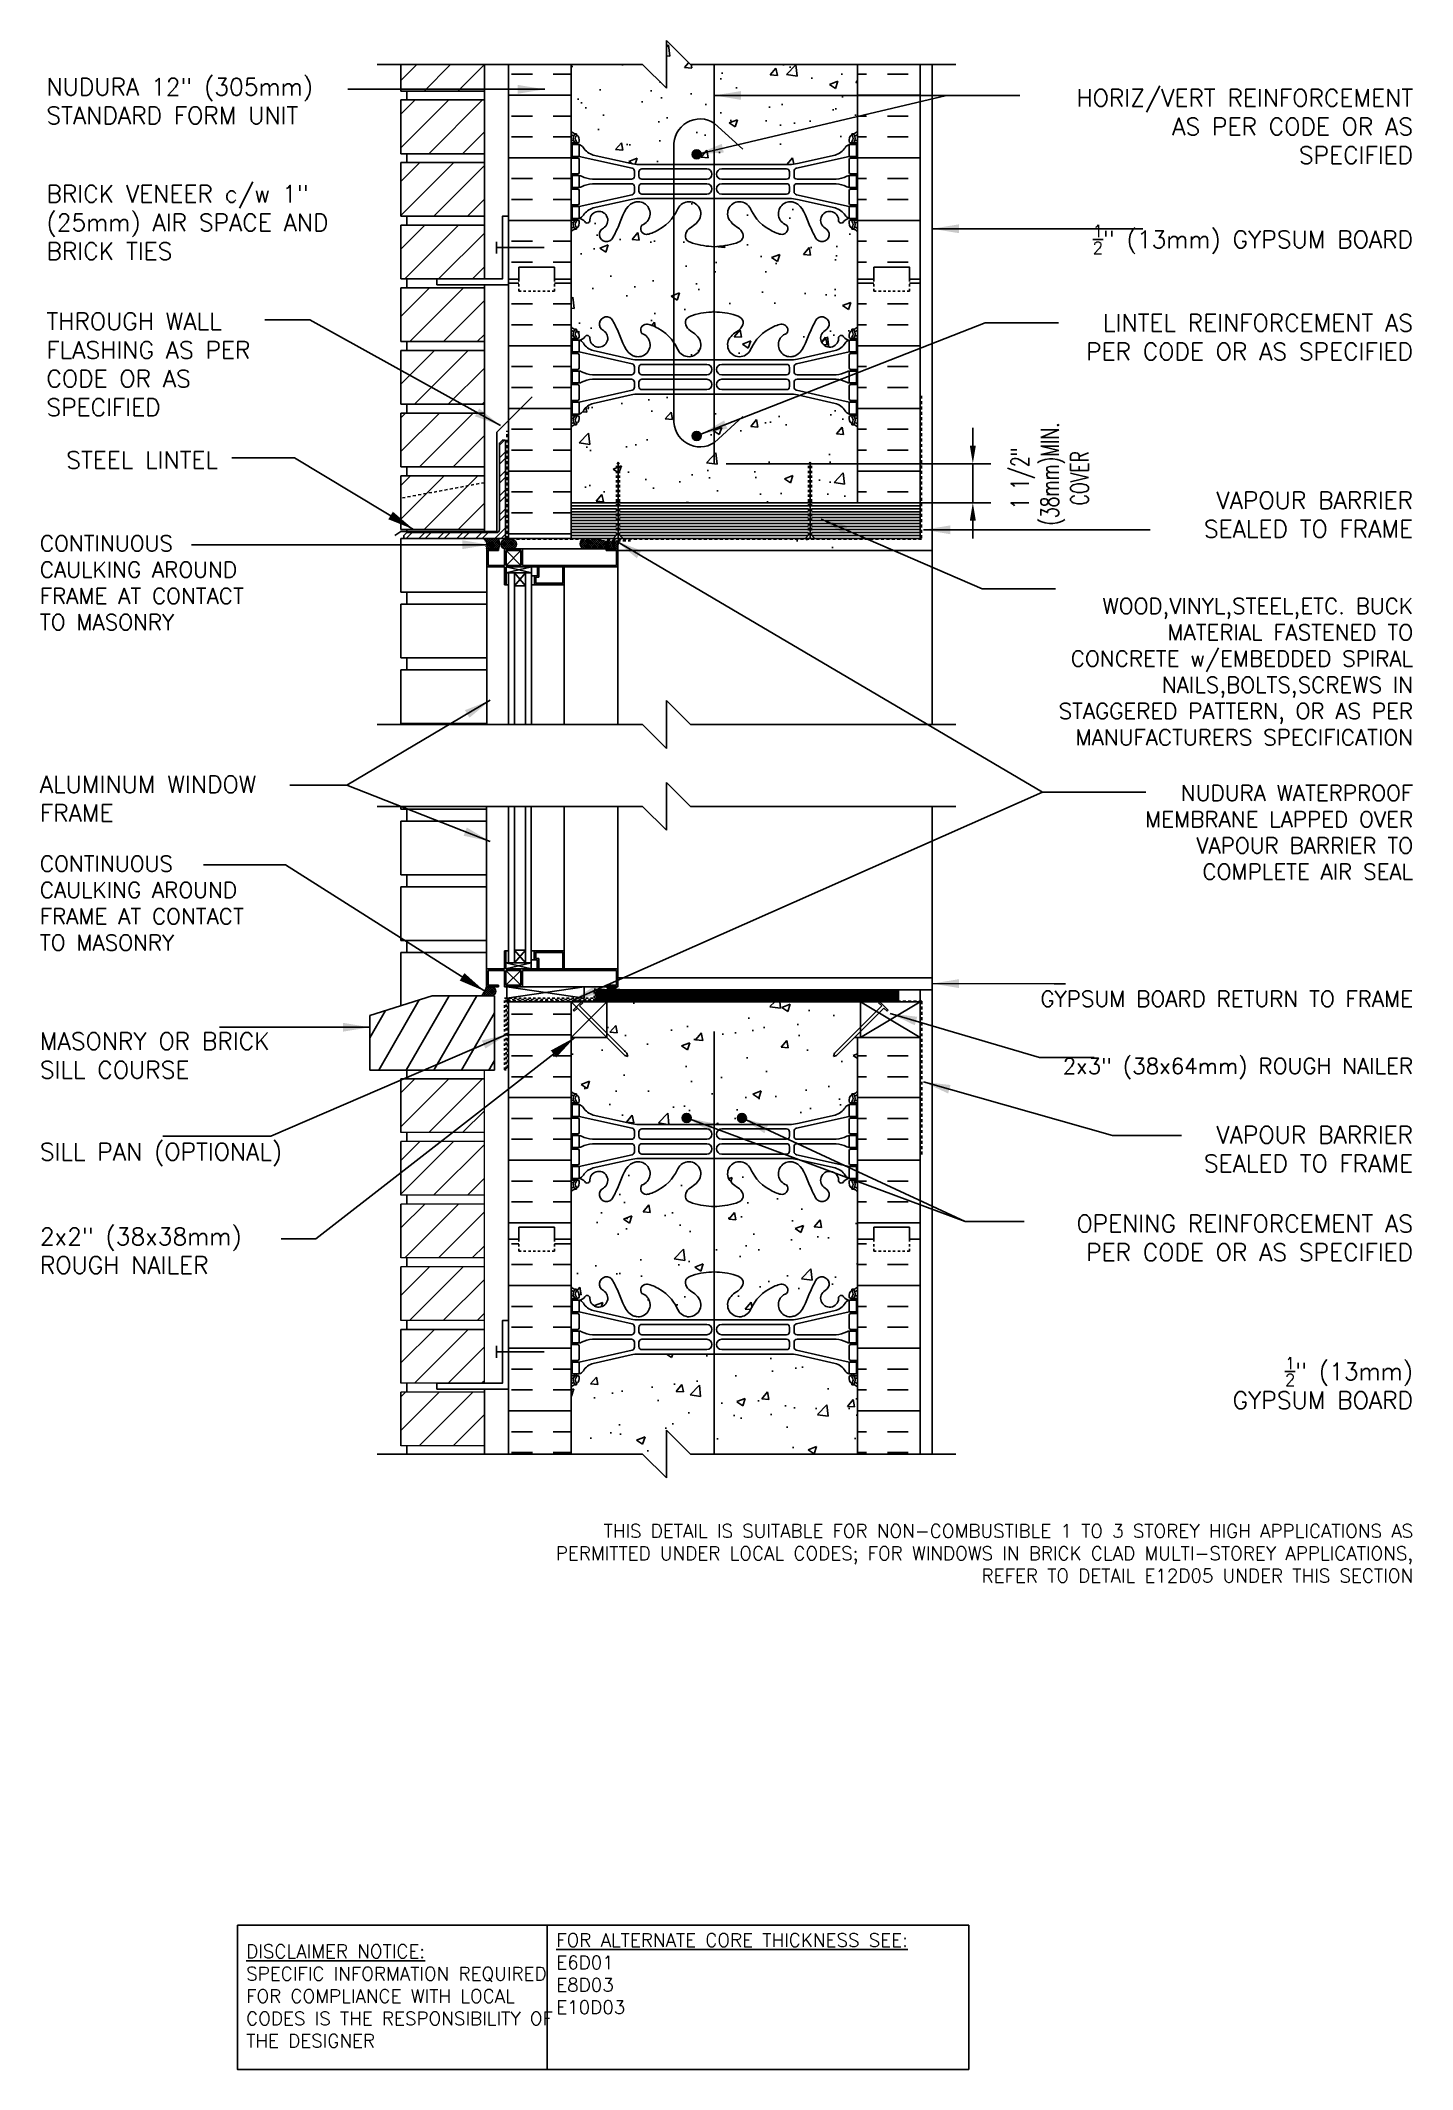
# Model space of a CAD drawing. Header units: inches. Extents: x 2887 to 2944.5, y 416 to 501.
import ezdxf
from ezdxf.enums import TextEntityAlignment as Align

# ---------------------------------------------------------------- set-up
doc = ezdxf.new("R2010")
doc.units = ezdxf.units.IN
doc.header["$LTSCALE"] = 0.5
doc.header["$MEASUREMENT"] = 0
doc.linetypes.add('DASHED2', pattern=[0.375, 0.25, -0.125])
doc.linetypes.add('HIDDEN2', pattern=[0.1875, 0.125, -0.0625])
doc.layers.get('Defpoints').update_dxf_attribs({"linetype": 'CONTINUOUS'})
for name, color, linetype in [('HATCH', 12, 'CONTINUOUS'), ('Hidden2', 12, 'HIDDEN2'), ('LINE18', 9, 'CONTINUOUS'), ('line25', 2, 'CONTINUOUS'), ('LINE3', 3, 'CONTINUOUS'), ('LINE50', 5, 'CONTINUOUS'), ('LINE9', 9, 'CONTINUOUS'), ('TEXT', 4, 'CONTINUOUS'), ('Web_Edge', 9, 'CONTINUOUS')]:
    doc.layers.add(name, color=color, linetype=linetype)
doc.styles.add('DIM', font='romans.shx', dxfattribs={"width": 0.7})
doc.styles.get("Standard").update_dxf_attribs({"font": 'romans.shx'})
doc.dimstyles.new('ext_12', dxfattribs={"dimscale": 12, "dimtxt": 0.09375, "dimasz": 0.09375, "dimexe": 0.09375, "dimexo": 0.0625, "dimgap": 0.0625, "dimtad": 1, "dimdec": 1, "dimzin": 3, "dimdsep": 46, "dimlunit": 4, "dimtxsty": 'DIM', "dimcen": 0.09, "dimdle": 0.09375, "dimclrt": 4, "dimadec": 0, "dimazin": 0, "dimtfac": 1, "dimtdec": 1, "dimtmove": 2, "dimatfit": 3, "dimfxl": 1, "dimfrac": 2, "dimtolj": 1, "dimtzin": 0, "dimarcsym": 0})
doc.dimstyles.new('ext_8', dxfattribs={"dimscale": 8, "dimtxt": 0.09375, "dimasz": 0.09375, "dimexe": 0.09375, "dimexo": 0.0625, "dimgap": 0.0625, "dimtad": 1, "dimdec": 1, "dimzin": 3, "dimdsep": 46, "dimlunit": 4, "dimtxsty": 'DIM', "dimcen": 0.09, "dimdle": 0.09375, "dimclrt": 4, "dimadec": 0, "dimazin": 0, "dimtfac": 1, "dimtdec": 1, "dimtmove": 2, "dimatfit": 3, "dimfxl": 1, "dimfrac": 2, "dimtolj": 1, "dimtzin": 0, "dimarcsym": 0})

msp = doc.modelspace()

# ---------------------------------------------------------------- texts
at = {"layer": 'TEXT'}
msp.add_text('STEEL LINTEL ', height=0.72, dxfattribs=at).set_placement((2894.947, 483.464), align=Align.MIDDLE_RIGHT)
for s, insert, char_height, width, attachment_point in [('NUDURA 12" (305mm) STANDARD FORM UNIT ', (2887.267, 498.501), 0.72, 16.55925, 4), ('\\A1;HORIZ/VERT REINFORCEMENT AS PER CODE OR AS SPECIFIED', (2944.525, 497.438), 0.72, 16.55925, 6), ('BRICK VENEER c/w 1" (25mm) AIR SPACE AND BRICK TIES', (2887.267, 493.415), 0.72, 14.07459, 4), ('\\A1;{\\H0.7x;\\S1/2;}" (13mm) GYPSUM BOARD', (2944.525, 492.706), 0.72, 14.86021, 6), ('THROUGH WALL FLASHING AS PER CODE OR AS SPECIFIED', (2887.267, 487.475), 0.72, 10.53123, 4), ('\\A1;LINTEL REINFORCEMENT AS PER CODE OR AS SPECIFIED', (2944.525, 488.611), 0.72, 16.55925, 6), ('VAPOUR BARRIER SEALED TO FRAME', (2944.525, 481.177), 0.72, 10.53123, 6), ('{\\H0.9167x;CONTINUOUS CAULKING AROUND FRAME AT CONTACT TO MASONRY}', (2886.993, 478.32), 0.72, 10.53123, 4), ('{\\H0.9167x;WOOD,VINYL,STEEL,ETC. BUCK MATERIAL FASTENED TO CONCRETE w/EMBEDDED SPIRAL NAILS,BOLTS,SCREWS IN STAGGERED PATTERN, OR AS PER MANUFACTURERS SPECIFICATION\\fCalibri|b0|i0|c0|p34;\\P\\A1;\\Fromans|c0;\\H1.091x;\\P\\P\\P\\P\\P\\P\\P\\P\\P }', (2944.525, 468.611), 0.72, 16.55925, 6), ('ALUMINUM WINDOW\\PFRAME', (2886.993, 469.272), 0.72, 10.53123, 4), ('{\\H0.9167x;NUDURA WATERPROOF MEMBRANE LAPPED OVER VAPOUR BARRIER TO COMPLETE AIR SEAL }', (2944.525, 467.863), 0.72, 15.16348, 6), ('{\\H0.9167x;CONTINUOUS CAULKING AROUND FRAME AT CONTACT TO MASONRY}', (2886.993, 464.896), 0.72, 10.53123, 4), ('{\\H0.9167x;GYPSUM BOARD RETURN TO FRAME}', (2944.525, 460.888), 0.72, 15.16348, 6), ('MASONRY OR BRICK SILL COURSE', (2886.993, 458.514), 0.72, 10.53123, 4), ('{\\H0.9167x;2x3" (38x64mm) ROUGH NAILER}', (2944.525, 457.963), 0.72, 15.16348, 6), ('SILL PAN (OPTIONAL)', (2886.993, 454.36), 0.72, 10.53123, 4), ('VAPOUR BARRIER SEALED TO FRAME', (2944.525, 454.592), 0.72, 10.53123, 6), ('2x2" (38x38mm) ROUGH NAILER', (2886.993, 450.332), 0.72, 10.53123, 4), ('OPENING REINFORCEMENT AS PER CODE OR AS SPECIFIED', (2944.525, 450.871), 0.72, 16.39183, 6), ('\\A1;{\\H0.7x;\\S1/2;}" (13mm) GYPSUM BOARD', (2944.525, 444.794), 0.72, 9.78074, 6), (' THIS DETAIL IS SUITABLE FOR NON-COMBUSTIBLE 1 TO 3 STOREY HIGH APPLICATIONS AS PERMITTED UNDER LOCAL CODES; FOR WINDOWS IN BRICK CLAD MULTI-STOREY APPLICATIONS, REFER TO DETAIL E12D05 UNDER THIS SECTION', (2944.525, 437.656), 0.5625, 40.63612, 6), ('{\\LFOR ALTERNATE CORE THICKNESS SEE:\\P}E6D01\\PE8D03\\PE10D03', (2908.626, 420.044), 0.5625, 23.33295, 4), ('{\\LDISCLAIMER NOTICE:}\\PSPECIFIC INFORMATION REQUIRED FOR COMPLIANCE WITH LOCAL CODES IS THE RESPONSIBILITY OF THE DESIGNER', (2895.634, 419.104), 0.5625, 14.00235, 4)]:
    msp.add_mtext(s, dxfattribs=dict(at, insert=insert, char_height=char_height, width=width, attachment_point=attachment_point))

# ---------------------------------------------------------------- blocks, each defined once
blk = doc.blocks.new('*D2')
at = {"layer": 'Defpoints', "color": 0, "transparency": 16777216}
for p in [(2915.245, 483.308), (2926.079, 483.308), (2921.245, 481.674)]:
    blk.add_point(p, dxfattribs=at)
at = {"layer": 'TEXT', "color": 0, "lineweight": -2, "transparency": 16777216}
for p, q in [((2926.079, 484.058), (2926.079, 484.808)), ((2915.745, 483.308), (2926.829, 483.308)), ((2926.079, 481.674), (2926.079, 483.308)), ((2921.745, 481.674), (2926.829, 481.674)), ((2926.079, 480.924), (2926.079, 480.174))]:
    blk.add_line(p, q, dxfattribs=at)
at = {"layer": 'TEXT', "color": 0, "transparency": 16777216}
for points in [[(2925.954, 484.058), (2926.204, 484.058), (2926.079, 483.308)], [(2925.954, 480.924), (2926.204, 480.924), (2926.079, 481.674)]]:
    blk.add_solid(points, dxfattribs=at)
at = {"layer": 'TEXT', "color": 4, "transparency": 16777216, "insert": (2929.303, 482.698), "char_height": 0.75, "attachment_point": 5, "rotation": 90, "style": 'DIM'}
blk.add_mtext('\\A1;1 1/2" \\P (38mm)MIN. \\PCOVER', dxfattribs=at)

# ---------------------------------------------------------------- dimensions: what is measured, and where the dimension line sits
at = {"layer": 'TEXT'}
dim = msp.add_linear_dim(base=(2926.079, 483.308), p1=(2921.245, 481.674), p2=(2915.245, 483.308), angle=90, text='<> \\P (38mm)MIN. \\PCOVER', dimstyle='ext_8', dxfattribs=at)
dim.commit()
dim.dimension.update_dxf_attribs({"geometry": '*D2', "text_midpoint": (2929.303, 482.698), "dimtype": 160})

# ---------------------------------------------------------------- hatches: boundary and pattern name
at = {"layer": 'HATCH'}
h = msp.add_hatch(dxfattribs=at)
h.set_pattern_fill('AR-CONC', color=256, scale=0.5)
h.set_pattern_definition([(50, (0, 0), (3.586301, -0.3137607), [0.375, -4.125]), (355, (0, 0), (-0.6937567, 3.7609607), [0.3, -3.3]), (100.45144, (0.299, -0.026), (2.8925442, 3.4472), [0.318701, -3.5057106]), (46.1842, (0, 1), (5.3362067, -0.8275964), [0.5625, -6.1875]), (96.63564, (0.4447, 0.931), (4.67331, 4.870593), [0.478052, -5.258569]), (351.18416, (0, 1), (4.67331, 4.870593), [0.45, -4.95]), (21, (0.5, 0.75), (2.9845353, -2.0130945), [0.375, -4.125]), (326, (0.5, 0.75), (1.2165767, 3.62575), [0.3, -3.3]), (71.45144, (0.7487, 0.5822), (4.201112, 1.6126558), [0.318701, -3.5057106]), (37.5, (0, 0), (0.0607993, 1.66446927), [0, -3.26, 0, -3.35, 0, -3.3125]), (7.5, (0, 0), (1.3153477, 1.9720586), [0, -1.91, 0, -3.185, 0, -1.2625]), (327.5, (-1.115, 0), (2.6691122, -0.11277436), [0, -1.25, 0, -3.9, 0, -5.175]), (317.5, (-1.615, 0), (2.9159308, 0.500525), [0, -1.625, 0, -2.59, 0, -3.675])])
h.paths.add_polyline_path([(2921.245, 500.037), (2914.245, 500.037), (2913.245, 501.037), (2913.245, 499.037), (2912.245, 500.037), (2909.245, 500.037), (2909.245, 497.23, 0.088416), (2909.391, 497.132), (2909.481, 497.132), (2909.481, 497.091, -0.249069), (2909.591, 496.884), (2909.591, 496.816, -0.414214), (2909.528, 496.754), (2909.481, 496.754), (2909.481, 496.684), (2909.586, 496.684, -0.168672), (2909.772, 496.534, 0.17445), (2910.179, 496.238), (2911.76, 495.885, 0.054974), (2912.087, 495.849), (2915.245, 495.849), (2918.403, 495.849, 0.054974), (2918.729, 495.885), (2920.31, 496.238, 0.17445), (2920.718, 496.534, -0.168672), (2920.904, 496.684), (2921.009, 496.684), (2921.009, 496.754), (2920.961, 496.754, -0.414214), (2920.899, 496.816), (2920.899, 496.884, -0.249069), (2921.009, 497.091), (2921.009, 497.132), (2921.099, 497.132, 0.088416), (2921.245, 497.23)])
edge = h.paths.add_edge_path()
edge.add_line((2921.245, 491.037), (2921.245, 493.037))
edge.add_arc((2920.899, 492.676), 0.5, 46.21089, 66.42182)
edge.add_line((2921.099, 493.135), (2921.009, 493.135))
edge.add_line((2921.009, 493.135), (2921.009, 493.176))
edge.add_arc((2921.149, 493.384), 0.25, 180, 235.9442, ccw=False)
edge.add_line((2920.899, 493.384), (2920.899, 493.451))
edge.add_arc((2920.961, 493.451), 0.0625, 90, 180, ccw=False)
edge.add_line((2920.961, 493.514), (2921.009, 493.514))
edge.add_line((2921.009, 493.514), (2921.009, 493.584))
edge.add_line((2921.009, 493.584), (2920.904, 493.584))
edge.add_arc((2920.941, 493.234), 0.352, 96.12908, 141.53314)
edge.add_arc((2920.564, 493.502), 0.113, 167.81557, 334.05694, ccw=False)
edge.add_arc((2920.079, 493.507), 0.375, 2.92371, 239.86753)
edge.add_arc((2919.759, 492.913), 0.3, -152.40303, 63.94252, ccw=False)
edge.add_spline(control_points=[(2919.493, 492.775), (2919.407, 492.941), (2919.154, 493.431), (2918.96, 494.112), (2918.634, 494.243)], knot_values=[0, 0, 0, 0, 0.579211, 1.703896, 1.703896, 1.703896, 1.703896], degree=3, periodic=0)
edge.add_spline(control_points=[(2918.634, 494.243), (2918.584, 494.263), (2918.53, 494.275), (2918.473, 494.283)], knot_values=[1.703896, 1.703896, 1.703896, 1.703896, 1.875321, 1.875321, 1.875321, 1.875321], degree=3, periodic=0)
edge.add_arc((2918.432, 493.785), 0.5, 85.29258, 251.79367)
edge.add_arc((2918.086, 493.16), 0.242, -90, 38.23271, ccw=False)
edge.add_spline(control_points=[(2918.086, 492.918), (2917.965, 492.916), (2917.146, 493.268), (2916.9, 493.715), (2916.761, 493.995)], knot_values=[0.038125, 0.038125, 0.038125, 0.038125, 0.320663, 1.237398, 1.237398, 1.237398, 1.237398], degree=3, periodic=0)
edge.add_spline(control_points=[(2916.752, 494.014), (2916.755, 494.008), (2916.758, 494.001), (2916.761, 493.995)], knot_values=[1.237398, 1.237398, 1.237398, 1.237398, 1.258119, 1.258119, 1.258119, 1.258119], degree=3, periodic=0)
edge.add_arc((2916.307, 493.785), 0.5, 28.0183, 224.18751)
edge.add_spline(control_points=[(2915.949, 493.437), (2916.056, 493.274), (2916.416, 493.183), (2916.493, 492.687), (2915.945, 492.452), (2915.541, 492.423), (2915.245, 492.402)], knot_values=[0.229407, 0.229407, 0.229407, 0.229407, 0.844432, 1.128849, 1.464331, 2.389004, 2.389004, 2.389004, 2.389004], degree=3, periodic=0)
edge.add_spline(control_points=[(2915.245, 492.402), (2914.948, 492.423), (2914.545, 492.452), (2913.996, 492.687), (2914.073, 493.183), (2914.433, 493.274), (2914.541, 493.437)], knot_values=[0.229407, 0.229407, 0.229407, 0.229407, 1.15408, 1.489562, 1.773979, 2.389004, 2.389004, 2.389004, 2.389004], degree=3, periodic=0)
edge.add_arc((2914.182, 493.785), 0.5, 315.81249, 515.21835)
edge.add_spline(control_points=[(2913.738, 494.014), (2913.735, 494.008), (2913.732, 494.001), (2913.728, 493.995)], knot_values=[1.237398, 1.237398, 1.237398, 1.237398, 1.258119, 1.258119, 1.258119, 1.258119], degree=3, periodic=0)
edge.add_spline(control_points=[(2913.728, 493.995), (2913.589, 493.715), (2913.344, 493.268), (2912.524, 492.916), (2912.404, 492.918)], knot_values=[0.038125, 0.038125, 0.038125, 0.038125, 0.95486, 1.237398, 1.237398, 1.237398, 1.237398], degree=3, periodic=0)
edge.add_arc((2912.404, 493.16), 0.242, 141.76729, 270, ccw=False)
edge.add_arc((2912.057, 493.785), 0.5, 288.20633, 454.70742)
edge.add_spline(control_points=[(2912.016, 494.283), (2911.959, 494.275), (2911.905, 494.263), (2911.856, 494.243)], knot_values=[1.703896, 1.703896, 1.703896, 1.703896, 1.875321, 1.875321, 1.875321, 1.875321], degree=3, periodic=0)
edge.add_spline(control_points=[(2911.856, 494.243), (2911.53, 494.112), (2911.335, 493.431), (2911.082, 492.941), (2910.996, 492.775)], knot_values=[0, 0, 0, 0, 1.124685, 1.703896, 1.703896, 1.703896, 1.703896], degree=3, periodic=0)
edge.add_arc((2910.731, 492.913), 0.3, 116.05748, 333.05649, ccw=False)
edge.add_arc((2910.411, 493.507), 0.375, 300.13247, 537.07629)
edge.add_arc((2909.925, 493.502), 0.113, -154.05694, 12.18443, ccw=False)
edge.add_arc((2909.548, 493.234), 0.352, 38.46686, 83.87092)
edge.add_line((2909.586, 493.584), (2909.481, 493.584))
edge.add_line((2909.481, 493.584), (2909.481, 493.514))
edge.add_line((2909.481, 493.514), (2909.528, 493.514))
edge.add_arc((2909.528, 493.451), 0.0625, 0, 90, ccw=False)
edge.add_line((2909.591, 493.451), (2909.591, 493.384))
edge.add_arc((2909.341, 493.384), 0.25, 304.0558, 360, ccw=False)
edge.add_line((2909.481, 493.176), (2909.481, 493.135))
edge.add_line((2909.481, 493.135), (2909.391, 493.135))
edge.add_arc((2909.591, 492.676), 0.5, 113.57818, 133.78911)
edge.add_line((2909.245, 493.037), (2909.245, 491.037))
edge.add_line((2909.245, 491.037), (2909.245, 489.037))
edge.add_arc((2909.591, 489.398), 0.5, 226.21089, 246.42182)
edge.add_line((2909.391, 488.94), (2909.481, 488.94))
edge.add_line((2909.481, 488.94), (2909.481, 488.898))
edge.add_arc((2909.341, 488.691), 0.25, 0, 55.9442, ccw=False)
edge.add_line((2909.591, 488.691), (2909.591, 488.624))
edge.add_arc((2909.528, 488.624), 0.0625, -90, 0, ccw=False)
edge.add_line((2909.528, 488.561), (2909.481, 488.561))
edge.add_line((2909.481, 488.561), (2909.481, 488.491))
edge.add_line((2909.481, 488.491), (2909.586, 488.491))
edge.add_arc((2909.548, 488.841), 0.352, 276.12908, 321.53314)
edge.add_arc((2909.925, 488.573), 0.113, -12.18443, 154.05694, ccw=False)
edge.add_arc((2910.411, 488.568), 0.375, 182.92371, 419.86753)
edge.add_arc((2910.731, 489.161), 0.3, 27.59697, 243.94252, ccw=False)
edge.add_spline(control_points=[(2910.996, 489.3), (2911.082, 489.134), (2911.335, 488.644), (2911.53, 487.963), (2911.856, 487.832)], knot_values=[0, 0, 0, 0, 0.579211, 1.703896, 1.703896, 1.703896, 1.703896], degree=3, periodic=0)
edge.add_spline(control_points=[(2911.856, 487.832), (2911.905, 487.812), (2911.959, 487.8), (2912.016, 487.791)], knot_values=[1.703896, 1.703896, 1.703896, 1.703896, 1.875321, 1.875321, 1.875321, 1.875321], degree=3, periodic=0)
edge.add_arc((2912.057, 488.29), 0.5, 265.29258, 431.79367)
edge.add_arc((2912.404, 488.914), 0.242, 90, 218.23271, ccw=False)
edge.add_spline(control_points=[(2912.404, 489.156), (2912.524, 489.158), (2913.344, 488.807), (2913.589, 488.36), (2913.728, 488.08)], knot_values=[0.038125, 0.038125, 0.038125, 0.038125, 0.320663, 1.237398, 1.237398, 1.237398, 1.237398], degree=3, periodic=0)
edge.add_spline(control_points=[(2913.738, 488.061), (2913.735, 488.067), (2913.732, 488.073), (2913.728, 488.08)], knot_values=[1.237398, 1.237398, 1.237398, 1.237398, 1.258119, 1.258119, 1.258119, 1.258119], degree=3, periodic=0)
edge.add_arc((2914.182, 488.29), 0.5, 208.0183, 404.18751)
edge.add_spline(control_points=[(2914.541, 488.638), (2914.433, 488.801), (2914.073, 488.892), (2913.996, 489.387), (2914.545, 489.623), (2914.948, 489.652), (2915.245, 489.673)], knot_values=[0.229407, 0.229407, 0.229407, 0.229407, 0.844432, 1.128849, 1.464331, 2.389004, 2.389004, 2.389004, 2.389004], degree=3, periodic=0)
edge.add_spline(control_points=[(2915.245, 489.673), (2915.541, 489.652), (2915.945, 489.623), (2916.493, 489.387), (2916.416, 488.892), (2916.056, 488.801), (2915.949, 488.638)], knot_values=[0.229407, 0.229407, 0.229407, 0.229407, 1.15408, 1.489562, 1.773979, 2.389004, 2.389004, 2.389004, 2.389004], degree=3, periodic=0)
edge.add_arc((2916.307, 488.29), 0.5, 135.81249, 335.21835)
edge.add_spline(control_points=[(2916.752, 488.061), (2916.755, 488.067), (2916.758, 488.073), (2916.761, 488.08)], knot_values=[1.237398, 1.237398, 1.237398, 1.237398, 1.258119, 1.258119, 1.258119, 1.258119], degree=3, periodic=0)
edge.add_spline(control_points=[(2916.761, 488.08), (2916.9, 488.36), (2917.146, 488.807), (2917.965, 489.158), (2918.086, 489.156)], knot_values=[0.038125, 0.038125, 0.038125, 0.038125, 0.95486, 1.237398, 1.237398, 1.237398, 1.237398], degree=3, periodic=0)
edge.add_arc((2918.086, 488.914), 0.242, -38.23271, 90, ccw=False)
edge.add_arc((2918.432, 488.29), 0.5, 108.20633, 274.70742)
edge.add_spline(control_points=[(2918.473, 487.791), (2918.53, 487.8), (2918.584, 487.812), (2918.634, 487.832)], knot_values=[1.703896, 1.703896, 1.703896, 1.703896, 1.875321, 1.875321, 1.875321, 1.875321], degree=3, periodic=0)
edge.add_spline(control_points=[(2918.634, 487.832), (2918.96, 487.963), (2919.154, 488.644), (2919.407, 489.134), (2919.493, 489.3)], knot_values=[0, 0, 0, 0, 1.124685, 1.703896, 1.703896, 1.703896, 1.703896], degree=3, periodic=0)
edge.add_arc((2919.759, 489.161), 0.3, -63.94252, 153.05649, ccw=False)
edge.add_arc((2920.079, 488.568), 0.375, 120.13247, 357.07629)
edge.add_arc((2920.564, 488.573), 0.113, 25.94306, 192.18443, ccw=False)
edge.add_arc((2920.941, 488.841), 0.352, 218.46686, 263.87092)
edge.add_line((2920.904, 488.491), (2921.009, 488.491))
edge.add_line((2921.009, 488.491), (2921.009, 488.561))
edge.add_line((2921.009, 488.561), (2920.961, 488.561))
edge.add_arc((2920.961, 488.624), 0.0625, 180, 270, ccw=False)
edge.add_line((2920.899, 488.624), (2920.899, 488.691))
edge.add_arc((2921.149, 488.691), 0.25, 124.0558, 180, ccw=False)
edge.add_line((2921.009, 488.898), (2921.009, 488.94))
edge.add_line((2921.009, 488.94), (2921.099, 488.94))
edge.add_arc((2920.899, 489.398), 0.5, 293.57818, 313.78911)
edge.add_line((2921.245, 489.037), (2921.245, 491.037))
h.paths.add_polyline_path([(2921.245, 484.845, 0.088416), (2921.099, 484.942), (2921.009, 484.942), (2921.009, 484.984, -0.249069), (2920.899, 485.191), (2920.899, 485.259, -0.414214), (2920.961, 485.321), (2921.009, 485.321), (2921.009, 485.391), (2920.904, 485.391, -0.168672), (2920.718, 485.541, 0.17445), (2920.31, 485.837), (2918.729, 486.19, 0.054974), (2918.403, 486.226), (2915.245, 486.226), (2912.087, 486.226, 0.054974), (2911.76, 486.19), (2910.179, 485.837, 0.17445), (2909.772, 485.541, -0.168672), (2909.586, 485.391), (2909.481, 485.391), (2909.481, 485.321), (2909.528, 485.321, -0.414214), (2909.591, 485.259), (2909.591, 485.191, -0.249069), (2909.481, 484.984), (2909.481, 484.942), (2909.391, 484.942, 0.088416), (2909.245, 484.845), (2909.245, 481.674), (2911.155, 481.674), (2911.155, 483.261), (2911.218, 483.38), (2911.28, 483.261), (2911.28, 481.674), (2919.196, 481.674), (2919.196, 483.261), (2919.258, 483.38), (2919.321, 483.261), (2919.321, 481.674), (2921.245, 481.674)])
h.paths.add_polyline_path([(2921.245, 459.268), (2921.117, 459.268), (2920.367, 458.517), (2920.238, 458.477), (2920.278, 458.606), (2921.37, 459.697), (2921.37, 460.768), (2910.745, 460.768), (2910.745, 459.45), (2911.589, 458.606), (2911.629, 458.477), (2911.5, 458.517), (2910.75, 459.268), (2909.745, 459.268), (2909.245, 459.268), (2909.245, 457.007, 0.088416), (2909.391, 456.91), (2909.481, 456.91), (2909.481, 456.868, -0.249069), (2909.591, 456.661), (2909.591, 456.594, -0.414214), (2909.528, 456.531), (2909.481, 456.531), (2909.481, 456.461), (2909.586, 456.461, -0.168672), (2909.772, 456.312, 0.17445), (2910.179, 456.016), (2911.76, 455.663, 0.054974), (2912.087, 455.627), (2915.245, 455.627), (2918.403, 455.627, 0.054974), (2918.729, 455.663), (2920.31, 456.016, 0.17445), (2920.718, 456.312, -0.168672), (2920.904, 456.461), (2921.009, 456.461), (2921.009, 456.531), (2920.961, 456.531, -0.414214), (2920.899, 456.594), (2920.899, 456.661, -0.249069), (2921.009, 456.868), (2921.009, 456.91), (2921.099, 456.91, 0.088416), (2921.245, 457.007)])
edge = h.paths.add_edge_path()
edge.add_arc((2920.899, 452.454), 0.5, 46.21089, 66.42182)
edge.add_line((2921.099, 452.912), (2921.009, 452.912))
edge.add_line((2921.009, 452.912), (2921.009, 452.954))
edge.add_arc((2921.149, 453.161), 0.25, 180, 235.9442, ccw=False)
edge.add_line((2920.899, 453.161), (2920.899, 453.229))
edge.add_arc((2920.961, 453.229), 0.0625, 90, 180, ccw=False)
edge.add_line((2920.961, 453.291), (2921.009, 453.291))
edge.add_line((2921.009, 453.291), (2921.009, 453.361))
edge.add_line((2921.009, 453.361), (2920.904, 453.361))
edge.add_arc((2920.941, 453.012), 0.352, 96.12908, 141.53314)
edge.add_arc((2920.564, 453.28), 0.113, 167.81557, 334.05694, ccw=False)
edge.add_arc((2920.079, 453.285), 0.375, 2.92371, 239.86753)
edge.add_arc((2919.759, 452.691), 0.3, -152.40303, 63.94252, ccw=False)
edge.add_spline(control_points=[(2919.493, 452.552), (2919.407, 452.719), (2919.154, 453.209), (2918.96, 453.89), (2918.634, 454.02)], knot_values=[0, 0, 0, 0, 0.579211, 1.703896, 1.703896, 1.703896, 1.703896], degree=3, periodic=0)
edge.add_spline(control_points=[(2918.634, 454.02), (2918.584, 454.04), (2918.53, 454.053), (2918.473, 454.061)], knot_values=[1.703896, 1.703896, 1.703896, 1.703896, 1.875321, 1.875321, 1.875321, 1.875321], degree=3, periodic=0)
edge.add_arc((2918.432, 453.563), 0.5, 85.29258, 251.79367)
edge.add_arc((2918.086, 452.938), 0.242, -90, 38.23271, ccw=False)
edge.add_spline(control_points=[(2918.086, 452.696), (2917.965, 452.694), (2917.146, 453.046), (2916.9, 453.493), (2916.761, 453.773)], knot_values=[0.038125, 0.038125, 0.038125, 0.038125, 0.320663, 1.237398, 1.237398, 1.237398, 1.237398], degree=3, periodic=0)
edge.add_spline(control_points=[(2916.752, 453.792), (2916.755, 453.785), (2916.758, 453.779), (2916.761, 453.773)], knot_values=[1.237398, 1.237398, 1.237398, 1.237398, 1.258119, 1.258119, 1.258119, 1.258119], degree=3, periodic=0)
edge.add_arc((2916.307, 453.563), 0.5, 28.0183, 224.18751)
edge.add_spline(control_points=[(2915.949, 453.214), (2916.056, 453.051), (2916.416, 452.961), (2916.493, 452.465), (2915.945, 452.229), (2915.541, 452.201), (2915.245, 452.18)], knot_values=[0.229407, 0.229407, 0.229407, 0.229407, 0.844432, 1.128849, 1.464331, 2.389004, 2.389004, 2.389004, 2.389004], degree=3, periodic=0)
edge.add_spline(control_points=[(2915.245, 452.18), (2914.948, 452.201), (2914.545, 452.229), (2913.996, 452.465), (2914.073, 452.961), (2914.433, 453.051), (2914.541, 453.214)], knot_values=[0.229407, 0.229407, 0.229407, 0.229407, 1.15408, 1.489562, 1.773979, 2.389004, 2.389004, 2.389004, 2.389004], degree=3, periodic=0)
edge.add_arc((2914.182, 453.563), 0.5, 315.81249, 511.9817)
edge.add_spline(control_points=[(2913.738, 453.792), (2913.735, 453.785), (2913.732, 453.779), (2913.728, 453.773)], knot_values=[1.237398, 1.237398, 1.237398, 1.237398, 1.258119, 1.258119, 1.258119, 1.258119], degree=3, periodic=0)
edge.add_spline(control_points=[(2913.728, 453.773), (2913.589, 453.493), (2913.344, 453.046), (2912.524, 452.694), (2912.404, 452.696)], knot_values=[0.038125, 0.038125, 0.038125, 0.038125, 0.95486, 1.237398, 1.237398, 1.237398, 1.237398], degree=3, periodic=0)
edge.add_arc((2912.404, 452.938), 0.242, 141.76729, 270, ccw=False)
edge.add_arc((2912.057, 453.563), 0.5, 288.20633, 454.70742)
edge.add_spline(control_points=[(2912.016, 454.061), (2911.959, 454.053), (2911.905, 454.04), (2911.856, 454.02)], knot_values=[1.703896, 1.703896, 1.703896, 1.703896, 1.875321, 1.875321, 1.875321, 1.875321], degree=3, periodic=0)
edge.add_spline(control_points=[(2911.856, 454.02), (2911.53, 453.89), (2911.335, 453.209), (2911.082, 452.719), (2910.996, 452.552)], knot_values=[0, 0, 0, 0, 1.124685, 1.703896, 1.703896, 1.703896, 1.703896], degree=3, periodic=0)
edge.add_arc((2910.731, 452.691), 0.3, 116.05748, 333.0283, ccw=False)
edge.add_arc((2910.411, 453.285), 0.375, 300.13247, 537.07629)
edge.add_arc((2909.925, 453.28), 0.113, -154.05694, 12.18443, ccw=False)
edge.add_arc((2909.548, 453.012), 0.352, 38.46686, 83.87092)
edge.add_line((2909.586, 453.361), (2909.481, 453.361))
edge.add_line((2909.481, 453.361), (2909.481, 453.291))
edge.add_line((2909.481, 453.291), (2909.528, 453.291))
edge.add_arc((2909.528, 453.229), 0.0625, 0, 90, ccw=False)
edge.add_line((2909.591, 453.229), (2909.591, 453.161))
edge.add_arc((2909.341, 453.161), 0.25, 304.0558, 360, ccw=False)
edge.add_line((2909.481, 452.954), (2909.481, 452.912))
edge.add_line((2909.481, 452.912), (2909.391, 452.912))
edge.add_arc((2909.591, 452.454), 0.5, 113.57818, 133.78911)
edge.add_line((2909.245, 452.815), (2909.245, 448.815))
edge.add_arc((2909.591, 449.176), 0.5, 226.21089, 246.42182)
edge.add_line((2909.391, 448.718), (2909.481, 448.718))
edge.add_line((2909.481, 448.718), (2909.481, 448.676))
edge.add_arc((2909.341, 448.469), 0.25, 0, 55.9442, ccw=False)
edge.add_line((2909.591, 448.469), (2909.591, 448.402))
edge.add_arc((2909.528, 448.402), 0.0625, -90, 0, ccw=False)
edge.add_line((2909.528, 448.339), (2909.481, 448.339))
edge.add_line((2909.481, 448.339), (2909.481, 448.269))
edge.add_line((2909.481, 448.269), (2909.586, 448.269))
edge.add_arc((2909.548, 448.619), 0.352, 276.12908, 321.53314)
edge.add_arc((2909.925, 448.35), 0.113, -12.18443, 154.05694, ccw=False)
edge.add_arc((2910.411, 448.345), 0.375, 182.92371, 419.86753)
edge.add_arc((2910.731, 448.939), 0.3, 27.59697, 243.94252, ccw=False)
edge.add_spline(control_points=[(2910.996, 449.078), (2911.082, 448.911), (2911.335, 448.421), (2911.53, 447.74), (2911.856, 447.61)], knot_values=[0, 0, 0, 0, 0.579211, 1.703896, 1.703896, 1.703896, 1.703896], degree=3, periodic=0)
edge.add_spline(control_points=[(2911.856, 447.61), (2911.905, 447.59), (2911.959, 447.578), (2912.016, 447.569)], knot_values=[1.703896, 1.703896, 1.703896, 1.703896, 1.875321, 1.875321, 1.875321, 1.875321], degree=3, periodic=0)
edge.add_arc((2912.057, 448.067), 0.5, 265.29258, 431.79367)
edge.add_arc((2912.404, 448.692), 0.242, 90, 218.23271, ccw=False)
edge.add_spline(control_points=[(2912.404, 448.934), (2912.524, 448.936), (2913.344, 448.585), (2913.589, 448.138), (2913.728, 447.858)], knot_values=[0.038125, 0.038125, 0.038125, 0.038125, 0.320663, 1.237398, 1.237398, 1.237398, 1.237398], degree=3, periodic=0)
edge.add_spline(control_points=[(2913.738, 447.839), (2913.735, 447.845), (2913.732, 447.851), (2913.728, 447.858)], knot_values=[1.237398, 1.237398, 1.237398, 1.237398, 1.258119, 1.258119, 1.258119, 1.258119], degree=3, periodic=0)
edge.add_arc((2914.182, 448.067), 0.5, 208.0183, 404.18751)
edge.add_spline(control_points=[(2914.541, 448.416), (2914.433, 448.579), (2914.073, 448.67), (2913.996, 449.165), (2914.545, 449.401), (2914.948, 449.429), (2915.245, 449.45)], knot_values=[0.229407, 0.229407, 0.229407, 0.229407, 0.844432, 1.128849, 1.464331, 2.389004, 2.389004, 2.389004, 2.389004], degree=3, periodic=0)
edge.add_spline(control_points=[(2915.245, 449.45), (2915.541, 449.429), (2915.945, 449.401), (2916.493, 449.165), (2916.416, 448.67), (2916.056, 448.579), (2915.949, 448.416)], knot_values=[0.229407, 0.229407, 0.229407, 0.229407, 1.15408, 1.489562, 1.773979, 2.389004, 2.389004, 2.389004, 2.389004], degree=3, periodic=0)
edge.add_arc((2916.307, 448.067), 0.5, 135.81249, 331.9817)
edge.add_spline(control_points=[(2916.752, 447.839), (2916.755, 447.845), (2916.758, 447.851), (2916.761, 447.858)], knot_values=[1.237398, 1.237398, 1.237398, 1.237398, 1.258119, 1.258119, 1.258119, 1.258119], degree=3, periodic=0)
edge.add_spline(control_points=[(2916.761, 447.858), (2916.9, 448.138), (2917.146, 448.585), (2917.965, 448.936), (2918.086, 448.934)], knot_values=[0.038125, 0.038125, 0.038125, 0.038125, 0.95486, 1.237398, 1.237398, 1.237398, 1.237398], degree=3, periodic=0)
edge.add_arc((2918.086, 448.692), 0.242, -38.23271, 90, ccw=False)
edge.add_arc((2918.432, 448.067), 0.5, 108.20633, 274.70742)
edge.add_spline(control_points=[(2918.473, 447.569), (2918.53, 447.578), (2918.584, 447.59), (2918.634, 447.61)], knot_values=[1.703896, 1.703896, 1.703896, 1.703896, 1.875321, 1.875321, 1.875321, 1.875321], degree=3, periodic=0)
edge.add_spline(control_points=[(2918.634, 447.61), (2918.96, 447.74), (2919.154, 448.421), (2919.407, 448.911), (2919.493, 449.078)], knot_values=[0, 0, 0, 0, 1.124685, 1.703896, 1.703896, 1.703896, 1.703896], degree=3, periodic=0)
edge.add_arc((2919.759, 448.939), 0.3, -63.94252, 153.0283, ccw=False)
edge.add_arc((2920.079, 448.345), 0.375, 120.13247, 357.07629)
edge.add_arc((2920.564, 448.35), 0.113, 25.94306, 192.18443, ccw=False)
edge.add_arc((2920.941, 448.619), 0.352, 218.46686, 263.87092)
edge.add_line((2920.904, 448.269), (2921.009, 448.269))
edge.add_line((2921.009, 448.269), (2921.009, 448.339))
edge.add_line((2921.009, 448.339), (2920.961, 448.339))
edge.add_arc((2920.961, 448.402), 0.0625, 180, 270, ccw=False)
edge.add_line((2920.899, 448.402), (2920.899, 448.469))
edge.add_arc((2921.149, 448.469), 0.25, 124.0558, 180, ccw=False)
edge.add_line((2921.009, 448.676), (2921.009, 448.718))
edge.add_line((2921.009, 448.718), (2921.099, 448.718))
edge.add_arc((2920.899, 449.176), 0.5, 293.57818, 313.78911)
edge.add_line((2921.245, 448.815), (2921.245, 452.815))
h.paths.add_polyline_path([(2921.245, 444.623, 0.088416), (2921.099, 444.72), (2921.009, 444.72), (2921.009, 444.762, -0.249069), (2920.899, 444.969), (2920.899, 445.037, -0.414214), (2920.961, 445.099), (2921.009, 445.099), (2921.009, 445.169), (2920.904, 445.169, -0.168672), (2920.718, 445.319, 0.17445), (2920.31, 445.614), (2918.729, 445.967, 0.054974), (2918.403, 446.003), (2915.245, 446.003), (2912.087, 446.003, 0.054974), (2911.76, 445.967), (2910.179, 445.614, 0.17445), (2909.772, 445.319, -0.168672), (2909.586, 445.169), (2909.481, 445.169), (2909.481, 445.099), (2909.528, 445.099, -0.414214), (2909.591, 445.037), (2909.591, 444.969, -0.249069), (2909.481, 444.762), (2909.481, 444.72), (2909.391, 444.72, 0.088416), (2909.245, 444.623), (2909.245, 441.815), (2912.245, 441.815), (2913.245, 440.815), (2913.245, 442.815), (2914.245, 441.815), (2921.245, 441.815)])
h = msp.add_hatch(dxfattribs=at)
h.set_pattern_fill('ANSI31', color=256, scale=8, style=0)
h.paths.add_polyline_path([(2905.62, 490.674), (2902.12, 490.674), (2902.12, 488.424), (2905.62, 488.424)])
h.paths.add_polyline_path([(2905.62, 488.049), (2902.12, 488.049), (2902.12, 485.799), (2905.62, 485.799)])
h.paths.add_polyline_path([(2905.62, 485.424), (2902.12, 485.424), (2902.12, 483.174), (2905.62, 483.174)])
h.paths.add_polyline_path([(2905.62, 482.514), (2902.12, 481.866), (2902.12, 480.549), (2905.62, 480.549)])
h.paths.add_polyline_path([(2905.62, 482.514), (2905.62, 482.799), (2902.12, 482.799), (2902.12, 481.866)])
h.paths.add_polyline_path([(2905.62, 493.299), (2902.12, 493.299), (2902.12, 491.049), (2905.62, 491.049)])
h.paths.add_polyline_path([(2905.62, 495.924), (2902.12, 495.924), (2902.12, 493.674), (2905.62, 493.674)])
h.paths.add_polyline_path([(2905.62, 500.037), (2902.12, 500.037), (2902.12, 498.924), (2905.62, 498.924)])
h.paths.add_polyline_path([(2905.62, 498.549), (2902.12, 498.549), (2902.12, 496.299), (2905.62, 496.299)])
h.paths.add_polyline_path([(2905.62, 444.406), (2902.12, 444.406), (2902.12, 442.156), (2905.62, 442.156)])
h.paths.add_polyline_path([(2905.62, 447.031), (2902.12, 447.031), (2902.12, 444.781), (2905.62, 444.781)])
h.paths.add_polyline_path([(2905.62, 449.656), (2902.12, 449.656), (2902.12, 447.406), (2905.62, 447.406)])
h.paths.add_polyline_path([(2905.62, 452.281), (2902.12, 452.281), (2902.12, 450.031), (2905.62, 450.031)])
h.paths.add_polyline_path([(2905.62, 454.906), (2902.12, 454.906), (2902.12, 452.656), (2905.62, 452.656)])
h.paths.add_polyline_path([(2905.62, 457.531), (2902.12, 457.531), (2902.12, 455.281), (2905.62, 455.281)])
h = msp.add_hatch(dxfattribs=at)
h.set_pattern_fill('INSUL', color=256, scale=7, style=0)
h.paths.add_polyline_path([(2909.245, 500.037), (2906.62, 500.037), (2906.62, 491.04), (2907.057, 491.04), (2907.057, 491.537), (2908.557, 491.537), (2908.557, 491.037), (2909.245, 491.037)])
h.paths.add_polyline_path([(2923.87, 500.037), (2921.245, 500.037), (2921.245, 491.037), (2921.495, 491.037), (2921.932, 491.037), (2921.932, 491.537), (2923.432, 491.537), (2923.432, 491.037), (2923.87, 491.037)])
h = msp.add_hatch(dxfattribs=at)
h.set_pattern_fill('INSUL', color=256, scale=7, style=0)
h.paths.add_polyline_path([(2909.245, 491.037), (2908.557, 491.037), (2908.557, 490.537), (2907.057, 490.537), (2907.057, 491.037), (2906.62, 491.037), (2906.62, 490.799), (2906.62, 480.174), (2909.245, 480.174)])
h.paths.add_polyline_path([(2923.87, 491.037), (2923.432, 491.037), (2923.432, 490.537), (2921.932, 490.537), (2921.932, 491.037), (2921.495, 491.037), (2921.245, 491.037), (2921.245, 481.674), (2923.87, 481.674)])
h = msp.add_hatch(dxfattribs=at)
h.set_pattern_fill('ANSI32', color=256, scale=1.5, style=0)
h.set_pattern_definition([(45, (2991.8542, 325.7401), (-0.3977476, 0.3977476), []), (45, (2992.11934, 325.7401), (-0.3977476, 0.3977476), [])])
h.paths.add_polyline_path([(2906.495, 480.174), (2906.495, 484.299), (2906.37, 484.299), (2906.245, 484.174), (2906.245, 480.549, -0.414214), (2906.12, 480.424), (2902.37, 480.424), (2902.245, 480.299), (2902.245, 480.174)])
h = msp.add_hatch(dxfattribs=at)
h.set_pattern_fill('ANSI37', color=256, scale=0.5)
h.set_pattern_definition([(45, (82.01511, -5.75034), (-0.0441941738, 0.0441941738), []), (135, (82.01511, -5.75034), (-0.0441941738, -0.0441941738), [])])
edge = h.paths.add_edge_path()
edge.add_line((2906.805, 480.118), (2906.469, 480.118))
edge.add_arc((2906.486, 479.937), 0.182, 95.41549, 264.92316)
edge.add_line((2906.47, 479.756), (2906.805, 479.756))
edge.add_arc((2906.779, 479.937), 0.183, 278.08236, 441.91764)
edge = h.paths.add_edge_path()
edge.add_line((2911.264, 480.078), (2910.521, 480.078))
edge.add_arc((2910.521, 480.108), 0.03, 180, 270, ccw=False)
edge.add_line((2910.491, 480.108), (2910.491, 480.111))
edge.add_arc((2910.461, 480.111), 0.03, 360, 450)
edge.add_line((2910.461, 480.141), (2909.718, 480.139))
edge.add_arc((2909.861, 479.955), 0.233, 127.84911, 249.9384)
edge.add_line((2909.781, 479.736), (2910.707, 479.736))
edge.add_line((2910.707, 479.736), (2911.207, 479.736))
edge.add_arc((2911.749, 479.821), 0.549, 152.06679, 188.9397, ccw=False)
edge = h.paths.add_edge_path()
edge.add_line((2906.207, 480.174), (2905.592, 480.174))
edge.add_arc((2905.331, 479.871), 0.399, -19.77133, 49.24807, ccw=False)
edge.add_line((2905.707, 479.736), (2906.207, 479.736))
edge.add_arc((2905.395, 479.955), 0.841, 344.92962, 375.07038)
h = msp.add_hatch(dxfattribs=at)
h.set_pattern_fill('AR-SAND', color=256, scale=0.5, style=0)
h.set_pattern_definition([(37.5, (84.0151, -5.75034), (-0.03149668, 0.96341188), [0, -0.76, 0, -0.85, 0, -0.8125]), (7.5, (84.0151, -5.7503), (0.88488835, 1.41107303), [0, -0.41, 0, -0.685, 0, -0.2625]), (327.5, (83.4001, -5.7503), (1.55707093, 0.00282953), [0, -0.25, 0, -0.9, 0, -1.175]), (317.5, (83.4001, -5.7503), (1.5030633, 0.4388378), [0, -0.125, 0, -0.59, 0, -0.675])])
h.paths.add_polyline_path([(2918.517, 480.174), (2918.881, 479.985), (2919.485, 479.674), (2920.37, 479.674), (2920.37, 480.174)])
h = msp.add_hatch(dxfattribs=at)
h.set_pattern_fill('ANSI31', color=256, scale=8, angle=15, style=0)
h.set_pattern_definition([(60, (2797.4322, 308.196), (-0.8660254, 0.5), [])])
h.paths.add_polyline_path([(2906.037, 461.018), (2903.425, 461.018), (2900.814, 460.193), (2900.814, 457.906), (2906.037, 457.906)])
h = msp.add_hatch(dxfattribs=at)
h.set_pattern_fill('ANSI37', color=256, scale=0.5)
h.set_pattern_definition([(45, (82.01511, -5.75034), (-0.0441941738, 0.0441941738), []), (135, (82.01511, -5.75034), (-0.0441941738, -0.0441941738), [])])
edge = h.paths.add_edge_path()
edge.add_line((2905.945, 461.393), (2905.707, 461.393))
edge.add_line((2905.707, 461.393), (2905.707, 461.423))
edge.add_arc((2905.025, 461.543), 0.693, 310.7064, 350.05948, ccw=False)
edge.add_line((2905.477, 461.018), (2905.945, 461.018))
edge.add_arc((2905.902, 461.205), 0.192, 282.69398, 437.30602)
h = msp.add_hatch(dxfattribs=at)
h.set_pattern_fill('INSUL', color=256, scale=7, style=0)
h.paths.add_polyline_path([(2909.245, 460.768), (2906.62, 460.768), (2906.62, 450.815), (2907.057, 450.815), (2907.057, 451.315), (2908.557, 451.315), (2908.557, 450.815), (2909.245, 450.815)])
h.paths.add_polyline_path([(2923.87, 459.268), (2922.37, 459.268), (2921.245, 459.268), (2921.245, 450.815), (2921.932, 450.815), (2921.932, 451.315), (2923.432, 451.315), (2923.432, 450.815), (2923.87, 450.815)])
h = msp.add_hatch(dxfattribs=at)
h.set_pattern_fill('ANSI37', color=256, scale=0.25)
h.set_pattern_definition([(45, (82.015113, -5.75034), (-0.0220970869, 0.0220970869), []), (135, (82.015113, -5.75034), (-0.0220970869, -0.0220970869), [])])
h.paths.add_polyline_path([(2911.076, 461.387), (2910.823, 461.387, 0.765833), (2910.792, 461.284), (2911.107, 461.284, 0.765833)])
h.paths.add_polyline_path([(2910.989, 461.331, -1), (2910.907, 461.331, -1)], flags=16)
h = msp.add_hatch(dxfattribs=at)
h.set_pattern_fill('INSUL', color=256, scale=7, style=0)
h.paths.add_polyline_path([(2906.62, 441.815), (2909.245, 441.815), (2909.245, 444.527), (2909.245, 450.815), (2908.557, 450.815), (2908.557, 450.315), (2907.057, 450.315), (2907.057, 450.815), (2906.62, 450.815), (2906.62, 444.527)])
h.paths.add_polyline_path([(2923.87, 450.815), (2923.432, 450.815), (2923.432, 450.315), (2921.932, 450.315), (2921.932, 450.815), (2921.245, 450.815), (2921.245, 444.527), (2921.245, 441.815), (2923.87, 441.815), (2923.87, 444.527)])
at = {"layer": 'LINE3'}
for points in [[(2914.693, 496.271, 1), (2914.318, 496.271, 1)], [(2914.693, 484.472, 1), (2914.318, 484.472, 1)], [(2913.899, 455.897, 1), (2914.274, 455.897, 1)], [(2916.215, 455.897, 1), (2916.59, 455.897, 1)]]:
    msp.add_hatch(color=256, dxfattribs=at).paths.add_polyline_path(points)

# ---------------------------------------------------------------- linework, layer by layer
at = {"layer": 'HATCH'}
for p, q in [((2906.62, 491.04), (2907.057, 491.04)), ((2911.218, 480.174), (2911.218, 483.38)), ((2919.258, 480.174), (2919.258, 483.38)), ((2911.155, 481.549), (2909.245, 481.549)), ((2911.155, 481.424), (2909.245, 481.424)), ((2911.155, 481.299), (2909.245, 481.299)), ((2911.155, 481.174), (2909.245, 481.174)), ((2919.196, 481.549), (2911.28, 481.549)), ((2919.196, 481.424), (2911.28, 481.424)), ((2919.196, 481.299), (2911.28, 481.299)), ((2919.196, 481.174), (2911.28, 481.174)), ((2923.87, 481.549), (2919.321, 481.549)), ((2923.87, 481.424), (2919.321, 481.424)), ((2923.87, 481.299), (2919.321, 481.299)), ((2923.87, 481.174), (2919.321, 481.174)), ((2911.155, 481.049), (2909.245, 481.049)), ((2911.155, 480.799), (2909.245, 480.799)), ((2911.155, 480.674), (2909.245, 480.674)), ((2911.155, 480.549), (2909.245, 480.549)), ((2911.155, 480.424), (2909.245, 480.424)), ((2911.136, 480.299), (2909.245, 480.299)), ((2919.196, 481.049), (2911.28, 481.049)), ((2919.196, 480.799), (2911.28, 480.799)), ((2919.196, 480.674), (2911.28, 480.674)), ((2919.196, 480.549), (2911.28, 480.549)), ((2919.196, 480.424), (2911.28, 480.424)), ((2919.177, 480.299), (2911.299, 480.299)), ((2923.87, 481.049), (2919.321, 481.049)), ((2923.87, 480.799), (2919.321, 480.799)), ((2923.87, 480.674), (2919.321, 480.674)), ((2923.87, 480.549), (2919.321, 480.549)), ((2923.87, 480.424), (2919.321, 480.424)), ((2923.87, 480.299), (2919.339, 480.299)), ((2902.245, 480.174), (2902.12, 480.174)), ((2906.469, 480.118), (2906.805, 480.118)), ((2906.805, 479.756), (2906.47, 479.756)), ((2924.37, 479.674), (2924.37, 472.381)), ((2924.37, 461.768), (2924.37, 468.953)), ((2906.553, 461.393), (2909.792, 460.917)), ((2909.792, 461.393), (2906.553, 460.917)), ((2909.245, 460.768), (2910.745, 459.268)), ((2910.745, 460.768), (2909.245, 459.268)), ((2922.971, 461.237), (2910.307, 461.237)), ((2922.971, 461.205), (2910.307, 461.205)), ((2922.971, 461.174), (2910.307, 461.174)), ((2922.971, 461.143), (2910.307, 461.143)), ((2922.971, 461.112), (2910.307, 461.112)), ((2922.971, 461.08), (2910.307, 461.08)), ((2922.971, 461.049), (2910.307, 461.049)), ((2910.307, 461.018), (2922.971, 461.018)), ((2922.971, 460.987), (2910.307, 460.987)), ((2922.971, 460.955), (2910.307, 460.955)), ((2922.971, 460.924), (2910.307, 460.924)), ((2922.971, 460.893), (2910.307, 460.893)), ((2922.971, 460.862), (2910.307, 460.862)), ((2922.971, 460.83), (2910.307, 460.83)), ((2922.971, 460.799), (2910.307, 460.799)), ((2921.37, 460.768), (2923.87, 459.268)), ((2923.87, 460.768), (2921.37, 459.268))]:
    msp.add_line(p, q, dxfattribs=at)
at = {"layer": 'HATCH', "color": 6, "linetype": 'DASHED2'}
for p, q in [((2906.557, 480.141), (2906.557, 484.682)), ((2910.461, 480.141), (2906.557, 480.141)), ((2910.491, 480.108), (2910.491, 480.111)), ((2910.521, 480.078), (2911.732, 480.078)), ((2906.588, 460.814), (2910.291, 460.814)), ((2906.588, 460.814), (2906.588, 457.919)), ((2923.945, 460.792), (2909.307, 460.792)), ((2910.291, 460.814), (2910.291, 461.284)), ((2910.291, 461.284), (2911.291, 461.284)), ((2923.945, 460.792), (2923.945, 454.348))]:
    msp.add_line(p, q, dxfattribs=at)
msp.add_lwpolyline([(2923.932, 486.159), (2923.932, 480.141), (2910.729, 480.141)], dxfattribs=at)
at = {"layer": 'HATCH', "flags": 128}
for points in [[(2905.712, 478.986), (2905.712, 472.381)], [(2911.212, 478.986), (2911.212, 472.381)], [(2908.962, 478.236), (2908.962, 472.381)], [(2905.707, 462.152), (2905.707, 468.953)], [(2908.957, 462.893), (2908.957, 468.944)], [(2911.207, 462.143), (2911.207, 468.944)]]:
    msp.add_lwpolyline(points, dxfattribs=at)
at = {"layer": 'HATCH'}
for centre, radius, start, end in [((2905.331, 479.871), 0.399, 340.22867, 49.24807), ((2905.395, 479.955), 0.841, 344.92962, 15.07038), ((2906.486, 479.937), 0.182, 95.07684, 264.92316), ((2906.779, 479.937), 0.183, 278.08236, 81.91764), ((2909.861, 479.955), 0.233, 110.06284, 249.93716), ((2911.749, 479.821), 0.549, 140.05086, 188.9397), ((2905.025, 461.543), 0.693, 310.70635, 350.12023), ((2905.902, 461.205), 0.192, 282.69398, 77.30602)]:
    msp.add_arc(centre, radius, start, end, dxfattribs=at)
at = {"layer": 'HATCH', "color": 6, "linetype": 'DASHED2'}
for centre, start, end in [((2910.461, 480.111), 0, 90), ((2910.521, 480.108), 180, 270)]:
    msp.add_arc(centre, 0.03, start, end, dxfattribs=at)
at = {"layer": 'Hidden2'}
msp.add_lwpolyline([(2906.524, 457.917), (2906.461, 457.917), (2906.461, 460.917), (2910.211, 460.917), (2910.211, 461.292), (2910.274, 461.292), (2910.274, 460.855), (2906.524, 460.855), (2906.524, 457.917)], dxfattribs=at)
at = {"layer": 'LINE18', "linetype": 'HIDDEN2'}
for p, q in [((2911.218, 483.38), (2911.155, 483.261)), ((2911.155, 480.317), (2911.155, 483.261)), ((2911.218, 483.38), (2911.28, 483.261)), ((2911.28, 480.317), (2911.28, 483.261)), ((2919.258, 483.38), (2919.196, 483.261)), ((2919.196, 480.317), (2919.196, 483.261)), ((2919.258, 483.38), (2919.321, 483.261)), ((2919.321, 480.317), (2919.321, 483.261))]:
    msp.add_line(p, q, dxfattribs=at)
at = {"layer": 'LINE18'}
for p, q in [((2911.155, 480.317), (2911.011, 480.174)), ((2911.28, 480.317), (2911.424, 480.174)), ((2919.196, 480.317), (2919.052, 480.174)), ((2919.321, 480.317), (2919.464, 480.174)), ((2906.212, 479.674), (2906.212, 479.736)), ((2910.712, 479.674), (2910.712, 479.736)), ((2924.37, 479.674), (2911.212, 479.674)), ((2906.207, 461.455), (2906.207, 461.393)), ((2909.691, 460.768), (2909.735, 460.724)), ((2910.707, 461.455), (2910.707, 461.393)), ((2922.176, 460.768), (2922.132, 460.724)), ((2909.338, 460.415), (2909.382, 460.371)), ((2909.515, 460.503), (2911.5, 458.517)), ((2909.603, 460.591), (2911.589, 458.606)), ((2922.264, 460.591), (2920.278, 458.606)), ((2922.352, 460.503), (2920.367, 458.517)), ((2922.529, 460.415), (2922.485, 460.371)), ((2911.629, 458.477), (2911.5, 458.517)), ((2911.629, 458.477), (2911.589, 458.606)), ((2920.238, 458.477), (2920.278, 458.606)), ((2920.238, 458.477), (2920.367, 458.517))]:
    msp.add_line(p, q, dxfattribs=at)
at = {"layer": 'LINE18', "color": 2, "lineweight": 0}
for p, q in [((2905.62, 457.531), (2902.12, 457.531)), ((2902.37, 457.531), (2905.62, 457.531)), ((2905.62, 455.281), (2905.62, 457.906)), ((2905.62, 455.281), (2902.12, 455.281)), ((2905.62, 454.906), (2902.12, 454.906)), ((2905.62, 452.656), (2905.62, 455.281)), ((2905.62, 452.656), (2902.12, 452.656)), ((2905.62, 452.281), (2902.12, 452.281)), ((2905.62, 444.781), (2905.62, 452.656)), ((2905.62, 450.031), (2902.12, 450.031)), ((2905.62, 449.656), (2902.12, 449.656)), ((2905.62, 447.406), (2902.12, 447.406)), ((2905.62, 447.031), (2902.12, 447.031)), ((2902.37, 447.031), (2905.62, 447.031)), ((2905.62, 444.781), (2902.12, 444.781)), ((2905.62, 444.406), (2902.12, 444.406)), ((2905.62, 442.156), (2902.12, 442.156))]:
    msp.add_line(p, q, dxfattribs=at)
at = {"layer": 'LINE18', "flags": 128}
for points in [[(2906.212, 479.736), (2905.712, 479.736), (2905.712, 478.986), (2906.462, 478.986), (2906.462, 478.236)], [(2906.212, 479.674), (2905.774, 479.674), (2905.774, 479.049)], [(2906.462, 479.736), (2910.75, 479.736)], [(2906.462, 479.736), (2906.462, 479.049)], [(2906.462, 479.736), (2906.524, 479.736)], [(2906.684, 479.736), (2906.524, 479.736)], [(2906.524, 479.049), (2906.524, 479.674)], [(2906.684, 479.674), (2906.524, 479.674)], [(2906.684, 479.674), (2906.684, 479.736)], [(2906.684, 479.674), (2906.989, 479.674)], [(2906.989, 479.736), (2907.149, 479.736)], [(2906.989, 479.674), (2906.989, 479.736)], [(2906.989, 479.674), (2907.149, 479.674)], [(2907.211, 479.736), (2907.149, 479.736)], [(2907.149, 479.049), (2907.149, 479.674)], [(2907.211, 479.049), (2907.211, 479.736)], [(2910.712, 479.736), (2911.212, 479.736), (2911.212, 478.986)], [(2910.712, 479.674), (2911.149, 479.674), (2911.149, 479.049)], [(2906.462, 479.049), (2905.774, 479.049)], [(2906.684, 479.049), (2906.524, 479.049)], [(2906.524, 478.236), (2906.524, 478.986)], [(2906.684, 478.986), (2906.524, 478.986)], [(2906.524, 478.236), (2906.524, 478.736), (2906.624, 478.736), (2906.624, 478.236), (2906.524, 478.236)], [(2906.624, 478.736), (2906.624, 472.381)], [(2906.624, 478.736), (2906.874, 478.736)], [(2906.684, 479.049), (2906.989, 479.049)], [(2906.684, 478.986), (2906.684, 479.049)], [(2906.684, 478.986), (2906.989, 478.986)], [(2906.874, 478.736), (2906.874, 478.198), (2907.337, 478.198), (2907.337, 478.736), (2906.874, 478.736)], [(2906.989, 478.986), (2906.989, 479.049)], [(2906.989, 479.049), (2907.149, 479.049)], [(2911.212, 478.986), (2906.989, 478.986)], [(2911.149, 479.049), (2907.211, 479.049)], [(2907.337, 478.736), (2907.587, 478.736)], [(2907.587, 478.736), (2907.587, 478.986)], [(2907.587, 478.736), (2907.587, 472.381)], [(2907.712, 478.611), (2907.587, 478.611)], [(2908.962, 478.986), (2908.962, 478.236), (2907.712, 478.236), (2907.712, 478.611), (2907.837, 478.611)], [(2908.899, 478.986), (2908.899, 478.299), (2907.774, 478.299), (2907.774, 478.549), (2907.899, 478.549)], [(2907.837, 478.986), (2907.837, 478.611)], [(2907.899, 478.549), (2907.899, 478.986)], [(2906.462, 478.236), (2906.524, 478.236)], [(2907.712, 478.236), (2907.587, 478.236)], [(2906.62, 462.393), (2906.62, 468.944)], [(2907.582, 462.393), (2907.582, 468.944)], [(2906.207, 461.393), (2905.707, 461.393), (2905.707, 462.143), (2906.457, 462.143), (2906.457, 462.893)], [(2906.457, 462.893), (2906.52, 462.893)], [(2906.52, 462.893), (2906.52, 462.393), (2906.62, 462.393), (2906.62, 462.893), (2906.52, 462.893)], [(2906.52, 462.893), (2906.52, 462.143)], [(2906.87, 462.393), (2906.87, 462.931), (2907.332, 462.931), (2907.332, 462.393), (2906.87, 462.393)], [(2907.707, 462.893), (2907.582, 462.893)], [(2907.707, 462.518), (2907.582, 462.518)], [(2908.957, 462.143), (2908.957, 462.893), (2907.707, 462.893), (2907.707, 462.518), (2907.832, 462.518)], [(2908.895, 462.143), (2908.895, 462.83), (2907.77, 462.83), (2907.77, 462.58), (2907.895, 462.58)], [(2907.832, 462.143), (2907.832, 462.518)], [(2907.895, 462.58), (2907.895, 462.143)], [(2906.457, 462.08), (2905.77, 462.08)], [(2906.207, 461.455), (2905.77, 461.455), (2905.77, 462.08)], [(2906.457, 461.393), (2906.457, 462.08)], [(2906.68, 462.143), (2906.52, 462.143)], [(2906.52, 462.08), (2906.52, 461.455)], [(2906.68, 462.08), (2906.52, 462.08)], [(2906.62, 462.393), (2906.87, 462.393)], [(2906.68, 462.143), (2906.984, 462.143)], [(2906.68, 462.143), (2906.68, 462.08)], [(2906.68, 462.08), (2906.984, 462.08)], [(2911.207, 462.143), (2906.984, 462.143)], [(2906.984, 462.143), (2906.984, 462.08)], [(2906.984, 462.08), (2907.144, 462.08)], [(2907.144, 462.08), (2907.144, 461.455)], [(2911.145, 462.08), (2907.207, 462.08)], [(2907.207, 462.08), (2907.207, 461.393)], [(2907.332, 462.393), (2907.582, 462.393)], [(2907.582, 462.393), (2907.582, 462.143)], [(2910.707, 461.393), (2911.207, 461.393), (2911.207, 462.143)], [(2910.707, 461.455), (2911.145, 461.455), (2911.145, 462.08)], [(2906.457, 461.393), (2910.707, 461.393)], [(2906.457, 461.393), (2906.52, 461.393)], [(2906.68, 461.455), (2906.52, 461.455)], [(2906.68, 461.393), (2906.52, 461.393)], [(2906.68, 461.455), (2906.984, 461.455)], [(2906.68, 461.455), (2906.68, 461.393)], [(2906.984, 461.455), (2907.144, 461.455)], [(2906.984, 461.455), (2906.984, 461.393)], [(2906.984, 461.393), (2907.144, 461.393)], [(2907.207, 461.393), (2907.144, 461.393)]]:
    msp.add_lwpolyline(points, dxfattribs=at)
at = {"layer": 'LINE18'}
for points in [[(2909.559, 460.636), (2909.691, 460.768)], [(2922.308, 460.636), (2922.176, 460.768)], [(2909.559, 460.636), (2909.338, 460.415)], [(2909.515, 460.503), (2909.382, 460.371)], [(2909.603, 460.591), (2909.735, 460.724)], [(2922.264, 460.591), (2922.132, 460.724)], [(2922.308, 460.636), (2922.529, 460.415)], [(2922.352, 460.503), (2922.485, 460.371)]]:
    msp.add_lwpolyline(points, dxfattribs=at)
at = {"layer": 'line25'}
for p, q in [((2902.12, 498.924), (2902.12, 500.037)), ((2905.62, 491.049), (2905.62, 500.037)), ((2909.245, 500.037), (2909.245, 491.037)), ((2921.245, 491.037), (2921.245, 500.037)), ((2902.12, 498.924), (2905.62, 498.924)), ((2902.12, 498.549), (2905.62, 498.549)), ((2902.12, 496.299), (2902.12, 498.549)), ((2902.37, 498.549), (2902.37, 498.924)), ((2902.12, 496.299), (2905.62, 496.299)), ((2902.12, 495.924), (2905.62, 495.924)), ((2902.12, 493.674), (2902.12, 495.924)), ((2902.37, 495.924), (2902.37, 496.299)), ((2902.12, 493.674), (2905.62, 493.674)), ((2902.12, 493.299), (2905.62, 493.299)), ((2902.12, 491.049), (2902.12, 493.299)), ((2902.37, 493.299), (2902.37, 493.674)), ((2902.12, 491.049), (2905.62, 491.049)), ((2902.12, 490.674), (2905.62, 490.674)), ((2902.12, 488.424), (2902.12, 490.674)), ((2902.37, 490.674), (2902.37, 491.049)), ((2905.62, 490.674), (2905.62, 490.799)), ((2905.62, 480.474), (2905.62, 490.674)), ((2909.245, 491.037), (2909.245, 480.174)), ((2921.245, 481.674), (2921.245, 491.037)), ((2902.12, 488.424), (2905.62, 488.424)), ((2902.12, 488.049), (2905.62, 488.049)), ((2902.12, 485.799), (2902.12, 488.049)), ((2902.37, 488.049), (2902.37, 488.424)), ((2902.12, 485.799), (2905.62, 485.799)), ((2902.12, 485.424), (2905.62, 485.424)), ((2902.12, 483.174), (2902.12, 485.424)), ((2902.37, 485.424), (2902.37, 485.799)), ((2902.12, 483.174), (2905.62, 483.174)), ((2902.37, 482.799), (2902.37, 483.174)), ((2902.12, 480.549), (2902.12, 482.799)), ((2902.12, 482.799), (2905.62, 482.799)), ((2923.87, 481.674), (2909.245, 481.674)), ((2923.87, 481.674), (2923.87, 480.174)), ((2902.12, 480.549), (2905.62, 480.549)), ((2902.37, 480.474), (2902.37, 480.549)), ((2911.155, 480.924), (2909.245, 480.924)), ((2919.196, 480.924), (2911.28, 480.924)), ((2923.87, 480.924), (2919.321, 480.924)), ((2909.249, 480.174), (2906.62, 480.174)), ((2923.87, 480.174), (2909.245, 480.174)), ((2903.425, 461.018), (2900.814, 460.193)), ((2903.425, 461.018), (2906.037, 461.018)), ((2906.037, 457.906), (2906.037, 461.018)), ((2909.245, 460.768), (2906.62, 460.768)), ((2909.245, 460.768), (2909.245, 441.815)), ((2910.745, 460.768), (2923.87, 460.768)), ((2921.37, 460.768), (2921.37, 459.268)), ((2923.87, 460.768), (2923.87, 459.268)), ((2900.814, 460.193), (2900.814, 457.906)), ((2923.87, 459.268), (2921.117, 459.268)), ((2921.245, 441.815), (2921.245, 459.268)), ((2900.814, 457.906), (2906.037, 457.906)), ((2902.12, 457.531), (2905.62, 457.531)), ((2902.12, 457.531), (2902.12, 455.281)), ((2902.37, 457.531), (2902.37, 457.906)), ((2902.12, 454.906), (2902.12, 452.656)), ((2902.37, 454.906), (2902.37, 455.281)), ((2902.12, 452.281), (2902.12, 450.031)), ((2902.37, 452.281), (2902.37, 452.656)), ((2902.37, 449.656), (2902.37, 450.031)), ((2902.12, 449.656), (2902.12, 447.406)), ((2902.37, 447.031), (2902.37, 447.406)), ((2902.12, 447.031), (2905.62, 447.031)), ((2902.12, 447.031), (2902.12, 444.781)), ((2902.37, 444.406), (2902.37, 444.781)), ((2902.12, 444.406), (2902.12, 442.156)), ((2905.62, 444.531), (2905.62, 444.406)), ((2905.62, 444.406), (2905.62, 441.815)), ((2902.37, 441.815), (2902.37, 442.156))]:
    msp.add_line(p, q, dxfattribs=at)
at = {"layer": 'line25', "color": 12}
for p, q in [((2902.12, 477.924), (2902.12, 480.174)), ((2902.12, 477.924), (2905.712, 477.924)), ((2902.37, 477.424), (2902.37, 477.924)), ((2902.12, 475.174), (2902.12, 477.424)), ((2902.12, 477.424), (2905.712, 477.424)), ((2902.12, 475.174), (2905.712, 475.174)), ((2902.12, 472.424), (2902.12, 474.674)), ((2902.12, 474.674), (2905.712, 474.674)), ((2902.37, 474.674), (2902.37, 475.174)), ((2902.12, 472.424), (2905.712, 472.424)), ((2902.37, 472.381), (2902.37, 472.424)), ((2902.12, 468.828), (2902.12, 468.953)), ((2902.12, 468.828), (2905.707, 468.828)), ((2902.37, 468.328), (2902.37, 468.828)), ((2902.37, 468.328), (2902.37, 468.828)), ((2902.12, 466.078), (2902.12, 468.328)), ((2902.12, 468.328), (2905.707, 468.328)), ((2902.12, 466.078), (2905.707, 466.078)), ((2902.37, 465.578), (2902.37, 466.078)), ((2902.37, 465.578), (2902.37, 466.078)), ((2902.12, 463.328), (2902.12, 465.578)), ((2902.12, 465.578), (2905.707, 465.578)), ((2902.12, 463.328), (2905.707, 463.328)), ((2902.37, 462.828), (2902.37, 463.328)), ((2902.37, 462.828), (2902.37, 463.328)), ((2902.12, 460.606), (2902.12, 462.828)), ((2902.12, 462.828), (2905.707, 462.828))]:
    msp.add_line(p, q, dxfattribs=at)
at = {"layer": 'line25'}
for points in [[(2906.62, 480.308), (2906.62, 481.808)], [(2909.745, 459.268), (2910.745, 459.268), (2910.745, 460.768), (2909.245, 460.768), (2909.245, 459.268), (2909.745, 459.268)]]:
    msp.add_lwpolyline(points, dxfattribs=at)
at = {"layer": 'line25', "color": 12, "flags": 128}
for points in [[(2906.524, 479.674), (2907.149, 479.049)], [(2906.524, 479.049), (2907.149, 479.674)], [(2906.524, 478.736), (2907.587, 478.986)], [(2906.524, 478.986), (2907.587, 478.736)], [(2906.874, 478.736), (2906.874, 472.381)], [(2906.874, 478.198), (2907.337, 478.736)], [(2906.874, 478.736), (2907.337, 478.198)], [(2907.337, 478.736), (2907.337, 472.381)], [(2906.87, 462.393), (2906.87, 468.944)], [(2907.332, 462.393), (2907.332, 468.944)], [(2906.87, 462.931), (2907.332, 462.393)], [(2906.87, 462.393), (2907.332, 462.931)], [(2906.52, 462.393), (2907.582, 462.143)], [(2906.52, 462.143), (2907.582, 462.393)], [(2906.52, 461.455), (2907.144, 462.08)], [(2906.52, 462.08), (2907.144, 461.455)]]:
    msp.add_lwpolyline(points, dxfattribs=at)
at = {"layer": 'LINE3'}
for p, q in [((2915.245, 500.037), (2915.245, 483.308)), ((2915.257, 497.569), (2916.437, 496.485)), ((2913.558, 485.187), (2913.558, 496.579)), ((2916.437, 485.281), (2915.257, 484.197)), ((2915.245, 459.522), (2915.245, 441.815))]:
    msp.add_line(p, q, dxfattribs=at)
for centre in [(2914.506, 496.271), (2914.506, 484.472), (2914.087, 455.897), (2916.402, 455.897)]:
    msp.add_circle(centre, 0.188, dxfattribs=at)
for centre, start, end in [((2914.651, 496.658), 56.36964, 184.09322), ((2914.651, 485.109), 175.90678, 303.63036)]:
    msp.add_arc(centre, 1.095, start, end, dxfattribs=at)
at = {"layer": 'LINE50'}
for p, q in [((2906.62, 491.037), (2906.62, 500.037)), ((2923.87, 491.037), (2923.87, 500.037)), ((2908.557, 491.537), (2907.057, 491.537)), ((2907.057, 491.537), (2907.057, 491.037)), ((2907.057, 491.037), (2907.057, 491.537)), ((2907.057, 491.537), (2908.557, 491.537)), ((2908.557, 491.037), (2908.557, 491.537)), ((2908.557, 491.537), (2908.557, 491.037)), ((2921.932, 491.037), (2921.932, 491.537)), ((2921.932, 491.537), (2923.432, 491.537)), ((2923.432, 491.537), (2923.432, 491.037)), ((2907.057, 491.037), (2906.62, 491.037)), ((2906.62, 480.174), (2906.62, 491.037)), ((2906.62, 491.037), (2907.057, 491.037)), ((2909.245, 491.037), (2908.557, 491.037)), ((2908.557, 491.037), (2909.245, 491.037)), ((2923.432, 491.037), (2923.87, 491.037)), ((2906.62, 444.527), (2906.62, 460.768)), ((2923.87, 444.527), (2923.87, 460.768)), ((2907.057, 450.815), (2906.62, 450.815)), ((2906.62, 450.815), (2907.057, 450.815)), ((2908.557, 451.315), (2907.057, 451.315)), ((2907.057, 451.315), (2907.057, 450.815)), ((2907.057, 450.815), (2907.057, 451.315)), ((2907.057, 451.315), (2908.557, 451.315)), ((2908.557, 450.815), (2908.557, 451.315)), ((2908.557, 451.315), (2908.557, 450.815)), ((2909.245, 450.815), (2908.557, 450.815)), ((2908.557, 450.815), (2909.245, 450.815)), ((2921.245, 450.815), (2921.932, 450.815)), ((2921.932, 450.815), (2921.245, 450.815)), ((2921.932, 450.815), (2921.932, 451.315)), ((2921.932, 451.315), (2923.432, 451.315)), ((2923.432, 451.315), (2921.932, 451.315)), ((2921.932, 451.315), (2921.932, 450.815)), ((2923.432, 451.315), (2923.432, 450.815)), ((2923.432, 450.815), (2923.432, 451.315)), ((2923.432, 450.815), (2923.87, 450.815)), ((2923.87, 450.815), (2923.432, 450.815)), ((2906.62, 441.815), (2906.62, 444.527)), ((2923.87, 441.815), (2923.87, 444.527))]:
    msp.add_line(p, q, dxfattribs=at)
msp.add_lwpolyline([(2923.87, 481.674), (2923.87, 491.037), (2923.432, 491.037), (2923.432, 491.537), (2921.932, 491.537), (2921.932, 491.037), (2921.495, 491.037), (2921.245, 491.037)], dxfattribs=at)
at = {"layer": 'LINE9'}
for p, q in [((2913.245, 499.037), (2913.245, 501.037)), ((2913.245, 501.037), (2914.245, 500.037)), ((2901.12, 500.037), (2912.245, 500.037)), ((2913.245, 499.037), (2912.245, 500.037)), ((2914.245, 500.037), (2925.37, 500.037)), ((2924.37, 500.037), (2924.37, 479.674)), ((2913.245, 471.381), (2913.245, 473.381)), ((2913.245, 473.381), (2914.245, 472.381)), ((2901.12, 472.381), (2912.245, 472.381)), ((2913.245, 471.381), (2912.245, 472.381)), ((2914.245, 472.381), (2925.37, 472.381)), ((2913.245, 467.953), (2913.245, 469.953)), ((2913.245, 469.953), (2914.245, 468.953)), ((2901.12, 468.953), (2912.245, 468.953)), ((2913.245, 467.953), (2912.245, 468.953)), ((2914.245, 468.953), (2925.37, 468.953)), ((2924.37, 461.768), (2911.207, 461.768)), ((2924.37, 461.768), (2924.37, 441.815)), ((2906.553, 461.393), (2906.553, 460.917)), ((2909.792, 461.393), (2909.792, 460.917)), ((2910.307, 461.268), (2910.307, 460.768)), ((2910.307, 461.268), (2922.971, 461.268)), ((2910.823, 461.387), (2911.076, 461.387)), ((2911.076, 461.275), (2910.823, 461.275)), ((2922.971, 460.768), (2922.971, 461.268)), ((2922.971, 461.268), (2924.37, 461.268)), ((2923.87, 460.768), (2923.87, 461.268)), ((2913.245, 440.815), (2913.245, 442.815)), ((2913.245, 442.815), (2914.245, 441.815)), ((2901.12, 441.815), (2912.245, 441.815)), ((2913.245, 440.815), (2912.245, 441.815)), ((2914.245, 441.815), (2925.37, 441.815))]:
    msp.add_line(p, q, dxfattribs=at)
at = {"layer": 'LINE9', "linetype": 'Continuous'}
for p, q in [((2906.12, 492.361), (2906.12, 492.611)), ((2906.12, 492.361), (2906.12, 492.111)), ((2906.12, 492.361), (2908.12, 492.361)), ((2906.12, 446.093), (2906.12, 446.343)), ((2906.12, 446.093), (2906.12, 445.843)), ((2906.12, 446.093), (2908.12, 446.093))]:
    msp.add_line(p, q, dxfattribs=at)
at = {"layer": 'LINE9', "linetype": 'DASHED2', "ltscale": 0.15}
for p, q in [((2907.057, 490.537), (2907.057, 491.037)), ((2908.557, 490.537), (2907.057, 490.537)), ((2908.557, 491.037), (2908.557, 490.537)), ((2907.057, 450.315), (2907.057, 450.815)), ((2908.557, 450.815), (2908.557, 450.315)), ((2921.932, 450.815), (2921.932, 450.315)), ((2923.432, 450.315), (2923.432, 450.815)), ((2908.557, 450.315), (2907.057, 450.315)), ((2921.932, 450.315), (2923.432, 450.315))]:
    msp.add_line(p, q, dxfattribs=at)
at = {"layer": 'LINE9', "linetype": 'DASHED2'}
msp.add_line((2905.62, 482.514), (2902.12, 481.866), dxfattribs=at)
at = {"layer": 'LINE9'}
for points in [[(2903.62, 490.799), (2906.62, 490.799), (2906.62, 493.674), (2906.37, 493.674), (2906.37, 491.049), (2903.62, 491.049)], [(2903.62, 444.531), (2906.62, 444.531), (2906.62, 447.406), (2906.37, 447.406), (2906.37, 444.781), (2903.62, 444.781)]]:
    msp.add_lwpolyline(points, close=True, dxfattribs=at)
at = {"layer": 'LINE9', "linetype": 'DASHED2', "ltscale": 0.15}
msp.add_lwpolyline([(2923.432, 491.037), (2923.432, 491.037), (2923.432, 490.537), (2921.932, 490.537), (2921.932, 491.037), (2921.932, 491.037)], dxfattribs=at)
at = {"layer": 'LINE9'}
msp.add_lwpolyline([(2901.87, 480.307), (2902.113, 480.474), (2906.137, 480.474), (2906.137, 484.624), (2907.62, 486.107)], dxfattribs=at)
at = {"layer": 'LINE9', "color": 9}
msp.add_lwpolyline([(2906.495, 484.299), (2906.37, 484.299), (2906.245, 484.174), (2906.245, 480.549, -0.414214), (2906.12, 480.424), (2902.37, 480.424), (2902.245, 480.299), (2902.245, 480.174), (2906.495, 480.174)], format="xyb", close=True, dxfattribs=at)
at = {"layer": 'LINE9'}
msp.add_circle((2910.948, 461.331), 0.041, dxfattribs=at)
for centre, start, end in [((2910.821, 461.331), 88.36498, 271.63502), ((2911.077, 461.331), 268.36498, 91.63502)]:
    msp.add_arc(centre, 0.0558, start, end, dxfattribs=at)
at = {"layer": 'TEXT'}
for points in [[(2902.918, 494.536, 0, 0.36, 0), (2901.838, 494.536, 0, 0, 0), (2899.842, 494.536, 0, 0, 0)], [(2924.37, 445.356, 0, 0.36, 0), (2925.45, 445.356, 0, 0, 0), (2938.124, 445.356, 0, 0, 0)]]:
    msp.add_lwpolyline(points, format="xyseb", dxfattribs=at)
msp.add_lwpolyline([(2895.267, 422.07), (2908.25, 422.07), (2908.25, 416.032), (2895.267, 416.032)], close=True, dxfattribs=at)
msp.add_lwpolyline([(2908.25, 422.07), (2925.911, 422.07), (2925.911, 416.032), (2908.25, 416.032)], dxfattribs=at)
at = {"layer": 'Web_Edge'}
for p, q in [((2909.245, 496.854), (2909.323, 496.854)), ((2909.245, 496.754), (2909.528, 496.754)), ((2909.391, 497.132), (2909.481, 497.132)), ((2909.391, 496.754), (2909.391, 496.684)), ((2909.481, 497.132), (2909.481, 497.091)), ((2909.481, 496.754), (2909.481, 496.684)), ((2909.591, 496.884), (2909.591, 496.816)), ((2920.899, 496.884), (2920.899, 496.816)), ((2921.245, 496.754), (2920.961, 496.754)), ((2921.099, 497.132), (2921.009, 497.132)), ((2921.009, 497.132), (2921.009, 497.091)), ((2921.009, 496.754), (2921.009, 496.684)), ((2921.099, 496.754), (2921.099, 496.684)), ((2921.245, 496.854), (2921.167, 496.854)), ((2909.245, 496.114), (2909.528, 496.114)), ((2909.391, 496.184), (2909.391, 496.114)), ((2909.481, 496.184), (2909.481, 496.114)), ((2911.803, 495.687), (2909.586, 496.184)), ((2909.591, 496.051), (2909.591, 495.516)), ((2911.76, 495.885), (2910.179, 496.238)), ((2912.087, 495.849), (2914.245, 495.849)), ((2915.245, 495.849), (2912.087, 495.849)), ((2912.213, 495.663), (2914.933, 495.663)), ((2915.245, 495.849), (2918.403, 495.849)), ((2918.276, 495.663), (2915.557, 495.663)), ((2918.403, 495.849), (2916.245, 495.849)), ((2918.686, 495.687), (2920.904, 496.184)), ((2918.729, 495.885), (2920.31, 496.238)), ((2920.899, 496.051), (2920.899, 495.516)), ((2921.245, 496.114), (2920.961, 496.114)), ((2921.009, 496.184), (2921.009, 496.114)), ((2921.099, 496.184), (2921.099, 496.114)), ((2909.245, 495.454), (2909.528, 495.454)), ((2909.245, 494.814), (2909.528, 494.814)), ((2909.391, 495.454), (2909.391, 495.384)), ((2909.391, 494.814), (2909.391, 494.884)), ((2909.481, 495.454), (2909.481, 495.384)), ((2909.481, 494.814), (2909.481, 494.884)), ((2909.591, 494.216), (2909.591, 494.751)), ((2911.776, 495.228), (2910.138, 495.228)), ((2911.776, 495.039), (2910.138, 495.039)), ((2911.901, 495.353), (2911.901, 495.565)), ((2911.901, 494.914), (2911.901, 494.702)), ((2912.088, 495.354), (2912.088, 495.538)), ((2912.088, 494.914), (2912.088, 494.73)), ((2912.213, 495.229), (2914.933, 495.229)), ((2912.213, 495.039), (2914.933, 495.039)), ((2918.276, 495.229), (2915.557, 495.229)), ((2918.276, 495.039), (2915.557, 495.039)), ((2918.401, 495.354), (2918.401, 495.538)), ((2918.401, 494.914), (2918.401, 494.73)), ((2918.588, 495.353), (2918.588, 495.565)), ((2918.588, 494.914), (2918.588, 494.702)), ((2918.713, 495.228), (2920.351, 495.228)), ((2918.713, 495.039), (2920.351, 495.039)), ((2920.899, 494.216), (2920.899, 494.751)), ((2921.245, 495.454), (2920.961, 495.454)), ((2921.245, 494.814), (2920.961, 494.814)), ((2921.009, 495.454), (2921.009, 495.384)), ((2921.009, 494.814), (2921.009, 494.884)), ((2921.099, 495.454), (2921.099, 495.384)), ((2921.099, 494.814), (2921.099, 494.884)), ((2909.245, 494.154), (2909.528, 494.154)), ((2909.391, 494.084), (2909.391, 494.154)), ((2909.481, 494.084), (2909.481, 494.154)), ((2911.803, 494.58), (2909.586, 494.084)), ((2911.76, 494.382), (2910.179, 494.029)), ((2912.087, 494.418), (2914.245, 494.418)), ((2915.245, 494.418), (2912.087, 494.418)), ((2912.213, 494.605), (2914.933, 494.605)), ((2915.245, 494.418), (2918.403, 494.418)), ((2918.276, 494.605), (2915.557, 494.605)), ((2918.403, 494.418), (2916.245, 494.418)), ((2918.686, 494.58), (2920.904, 494.084)), ((2918.729, 494.382), (2920.31, 494.029)), ((2921.245, 494.154), (2920.961, 494.154)), ((2921.009, 494.084), (2921.009, 494.154)), ((2921.099, 494.084), (2921.099, 494.154)), ((2909.245, 493.514), (2909.528, 493.514)), ((2909.245, 493.414), (2909.323, 493.414)), ((2909.391, 493.514), (2909.391, 493.584)), ((2909.391, 493.135), (2909.481, 493.135)), ((2909.481, 493.514), (2909.481, 493.584)), ((2909.481, 493.135), (2909.481, 493.176)), ((2909.591, 493.384), (2909.591, 493.451)), ((2920.899, 493.384), (2920.899, 493.451)), ((2921.245, 493.514), (2920.961, 493.514)), ((2921.009, 493.514), (2921.009, 493.584)), ((2921.009, 493.135), (2921.009, 493.176)), ((2921.099, 493.135), (2921.009, 493.135)), ((2921.099, 493.514), (2921.099, 493.584)), ((2921.245, 493.414), (2921.167, 493.414)), ((2909.391, 488.94), (2909.481, 488.94)), ((2909.481, 488.94), (2909.481, 488.898)), ((2921.099, 488.94), (2921.009, 488.94)), ((2921.009, 488.94), (2921.009, 488.898)), ((2909.245, 488.661), (2909.323, 488.661)), ((2909.245, 488.561), (2909.528, 488.561)), ((2909.391, 488.561), (2909.391, 488.491)), ((2909.391, 487.991), (2909.391, 487.921)), ((2909.481, 488.561), (2909.481, 488.491)), ((2909.481, 487.991), (2909.481, 487.921)), ((2911.803, 487.495), (2909.586, 487.991)), ((2909.591, 488.691), (2909.591, 488.624)), ((2911.76, 487.693), (2910.179, 488.046)), ((2918.686, 487.495), (2920.904, 487.991)), ((2918.729, 487.693), (2920.31, 488.046)), ((2920.899, 488.691), (2920.899, 488.624)), ((2921.245, 488.561), (2920.961, 488.561)), ((2921.009, 488.561), (2921.009, 488.491)), ((2921.009, 487.991), (2921.009, 487.921)), ((2921.099, 488.561), (2921.099, 488.491)), ((2921.099, 487.991), (2921.099, 487.921)), ((2921.245, 488.661), (2921.167, 488.661)), ((2909.245, 487.921), (2909.528, 487.921)), ((2909.245, 487.261), (2909.528, 487.261)), ((2909.391, 487.261), (2909.391, 487.191)), ((2909.481, 487.261), (2909.481, 487.191)), ((2909.591, 487.859), (2909.591, 487.324)), ((2911.901, 487.16), (2911.901, 487.373)), ((2912.087, 487.657), (2914.245, 487.657)), ((2915.245, 487.657), (2912.087, 487.657)), ((2912.088, 487.161), (2912.088, 487.345)), ((2912.213, 487.47), (2914.933, 487.47)), ((2915.245, 487.657), (2918.403, 487.657)), ((2918.276, 487.47), (2915.557, 487.47)), ((2918.403, 487.657), (2916.245, 487.657)), ((2918.401, 487.161), (2918.401, 487.345)), ((2918.588, 487.16), (2918.588, 487.373)), ((2920.899, 487.859), (2920.899, 487.324)), ((2921.245, 487.921), (2920.961, 487.921)), ((2921.245, 487.261), (2920.961, 487.261)), ((2921.009, 487.261), (2921.009, 487.191)), ((2921.099, 487.261), (2921.099, 487.191)), ((2909.245, 486.621), (2909.528, 486.621)), ((2909.391, 486.621), (2909.391, 486.691)), ((2909.481, 486.621), (2909.481, 486.691)), ((2911.803, 486.388), (2909.586, 485.891)), ((2909.591, 486.024), (2909.591, 486.559)), ((2911.776, 487.035), (2910.138, 487.035)), ((2911.776, 486.847), (2910.138, 486.847)), ((2911.901, 486.722), (2911.901, 486.51)), ((2912.088, 486.721), (2912.088, 486.537)), ((2912.213, 487.036), (2914.933, 487.036)), ((2912.213, 486.846), (2914.933, 486.846)), ((2912.213, 486.412), (2914.933, 486.412)), ((2918.276, 487.036), (2915.557, 487.036)), ((2918.276, 486.846), (2915.557, 486.846)), ((2918.276, 486.412), (2915.557, 486.412)), ((2918.401, 486.721), (2918.401, 486.537)), ((2918.588, 486.722), (2918.588, 486.51)), ((2918.686, 486.388), (2920.904, 485.891)), ((2918.713, 487.035), (2920.351, 487.035)), ((2918.713, 486.847), (2920.351, 486.847)), ((2920.899, 486.024), (2920.899, 486.559)), ((2921.245, 486.621), (2920.961, 486.621)), ((2921.009, 486.621), (2921.009, 486.691)), ((2921.099, 486.621), (2921.099, 486.691)), ((2909.245, 485.961), (2909.528, 485.961)), ((2909.391, 485.891), (2909.391, 485.961)), ((2909.391, 485.321), (2909.391, 485.391)), ((2909.481, 485.891), (2909.481, 485.961)), ((2909.481, 485.321), (2909.481, 485.391)), ((2911.76, 486.19), (2910.179, 485.837)), ((2912.087, 486.226), (2914.245, 486.226)), ((2915.245, 486.226), (2912.087, 486.226)), ((2915.245, 486.226), (2918.403, 486.226)), ((2918.403, 486.226), (2916.245, 486.226)), ((2918.729, 486.19), (2920.31, 485.837)), ((2921.245, 485.961), (2920.961, 485.961)), ((2921.009, 485.891), (2921.009, 485.961)), ((2921.009, 485.321), (2921.009, 485.391)), ((2921.099, 485.891), (2921.099, 485.961)), ((2921.099, 485.321), (2921.099, 485.391)), ((2909.245, 485.321), (2909.528, 485.321)), ((2909.245, 485.221), (2909.323, 485.221)), ((2909.391, 484.942), (2909.481, 484.942)), ((2909.481, 484.942), (2909.481, 484.984)), ((2909.591, 485.191), (2909.591, 485.259)), ((2920.899, 485.191), (2920.899, 485.259)), ((2921.245, 485.321), (2920.961, 485.321)), ((2921.009, 484.942), (2921.009, 484.984)), ((2921.099, 484.942), (2921.009, 484.942)), ((2921.245, 485.221), (2921.167, 485.221)), ((2909.245, 456.631), (2909.323, 456.631)), ((2909.245, 456.531), (2909.528, 456.531)), ((2909.391, 456.91), (2909.481, 456.91)), ((2909.391, 456.531), (2909.391, 456.461)), ((2909.481, 456.91), (2909.481, 456.868)), ((2909.481, 456.531), (2909.481, 456.461)), ((2909.591, 456.661), (2909.591, 456.594)), ((2920.899, 456.661), (2920.899, 456.594)), ((2921.245, 456.531), (2920.961, 456.531)), ((2921.099, 456.91), (2921.009, 456.91)), ((2921.009, 456.91), (2921.009, 456.868)), ((2921.009, 456.531), (2921.009, 456.461)), ((2921.099, 456.531), (2921.099, 456.461)), ((2921.245, 456.631), (2921.167, 456.631)), ((2909.245, 455.891), (2909.528, 455.891)), ((2909.391, 455.961), (2909.391, 455.891)), ((2909.481, 455.961), (2909.481, 455.891)), ((2911.803, 455.465), (2909.586, 455.961)), ((2909.591, 455.829), (2909.591, 455.294)), ((2911.76, 455.663), (2910.179, 456.016)), ((2918.686, 455.465), (2920.904, 455.961)), ((2918.729, 455.663), (2920.31, 456.016)), ((2920.899, 455.829), (2920.899, 455.294)), ((2921.245, 455.891), (2920.961, 455.891)), ((2921.009, 455.961), (2921.009, 455.891)), ((2921.099, 455.961), (2921.099, 455.891)), ((2909.245, 455.231), (2909.528, 455.231)), ((2909.391, 455.231), (2909.391, 455.161)), ((2909.481, 455.231), (2909.481, 455.161)), ((2911.776, 455.005), (2910.138, 455.005)), ((2911.776, 454.817), (2910.138, 454.817)), ((2911.901, 455.13), (2911.901, 455.343)), ((2912.087, 455.627), (2914.245, 455.627)), ((2915.245, 455.627), (2912.087, 455.627)), ((2912.088, 455.131), (2912.088, 455.315)), ((2912.213, 455.44), (2914.933, 455.44)), ((2912.213, 455.006), (2914.933, 455.006)), ((2912.213, 454.816), (2914.933, 454.816)), ((2915.245, 455.627), (2918.403, 455.627)), ((2918.276, 455.44), (2915.557, 455.44)), ((2918.276, 455.006), (2915.557, 455.006)), ((2918.276, 454.816), (2915.557, 454.816)), ((2918.403, 455.627), (2916.245, 455.627)), ((2918.401, 455.131), (2918.401, 455.315)), ((2918.588, 455.13), (2918.588, 455.343)), ((2918.713, 455.005), (2920.351, 455.005)), ((2918.713, 454.817), (2920.351, 454.817)), ((2921.245, 455.231), (2920.961, 455.231)), ((2921.009, 455.231), (2921.009, 455.161)), ((2921.099, 455.231), (2921.099, 455.161)), ((2909.245, 454.591), (2909.528, 454.591)), ((2909.245, 453.931), (2909.528, 453.931)), ((2909.391, 454.591), (2909.391, 454.661)), ((2909.391, 453.861), (2909.391, 453.931)), ((2909.481, 454.591), (2909.481, 454.661)), ((2909.481, 453.861), (2909.481, 453.931)), ((2911.803, 454.358), (2909.586, 453.861)), ((2909.591, 453.994), (2909.591, 454.529)), ((2911.76, 454.16), (2910.179, 453.807)), ((2911.901, 454.692), (2911.901, 454.48)), ((2912.087, 454.196), (2914.245, 454.196)), ((2915.245, 454.196), (2912.087, 454.196)), ((2912.088, 454.691), (2912.088, 454.507)), ((2912.213, 454.382), (2914.933, 454.382)), ((2915.245, 454.196), (2918.403, 454.196)), ((2918.276, 454.382), (2915.557, 454.382)), ((2918.403, 454.196), (2916.245, 454.196)), ((2918.401, 454.691), (2918.401, 454.507)), ((2918.588, 454.692), (2918.588, 454.48)), ((2918.686, 454.358), (2920.904, 453.861)), ((2918.729, 454.16), (2920.31, 453.807)), ((2920.899, 453.994), (2920.899, 454.529)), ((2921.245, 454.591), (2920.961, 454.591)), ((2921.245, 453.931), (2920.961, 453.931)), ((2921.009, 454.591), (2921.009, 454.661)), ((2921.009, 453.861), (2921.009, 453.931)), ((2921.099, 454.591), (2921.099, 454.661)), ((2921.099, 453.861), (2921.099, 453.931)), ((2909.245, 453.291), (2909.528, 453.291)), ((2909.245, 453.191), (2909.323, 453.191)), ((2909.391, 453.291), (2909.391, 453.361)), ((2909.481, 453.291), (2909.481, 453.361)), ((2909.591, 453.161), (2909.591, 453.229)), ((2920.899, 453.161), (2920.899, 453.229)), ((2921.245, 453.291), (2920.961, 453.291)), ((2921.009, 453.291), (2921.009, 453.361)), ((2921.099, 453.291), (2921.099, 453.361)), ((2921.245, 453.191), (2921.167, 453.191)), ((2909.391, 452.912), (2909.481, 452.912)), ((2909.481, 452.912), (2909.481, 452.954)), ((2921.009, 452.912), (2921.009, 452.954)), ((2921.099, 452.912), (2921.009, 452.912)), ((2909.245, 448.439), (2909.323, 448.439)), ((2909.245, 448.339), (2909.528, 448.339)), ((2909.391, 448.718), (2909.481, 448.718)), ((2909.391, 448.339), (2909.391, 448.269)), ((2909.481, 448.718), (2909.481, 448.676)), ((2909.481, 448.339), (2909.481, 448.269)), ((2909.591, 448.469), (2909.591, 448.402)), ((2920.899, 448.469), (2920.899, 448.402)), ((2921.245, 448.339), (2920.961, 448.339)), ((2921.099, 448.718), (2921.009, 448.718)), ((2921.009, 448.718), (2921.009, 448.676)), ((2921.009, 448.339), (2921.009, 448.269)), ((2921.099, 448.339), (2921.099, 448.269)), ((2921.245, 448.439), (2921.167, 448.439)), ((2909.245, 447.699), (2909.528, 447.699)), ((2909.391, 447.769), (2909.391, 447.699)), ((2909.481, 447.769), (2909.481, 447.699)), ((2911.803, 447.272), (2909.586, 447.769)), ((2909.591, 447.637), (2909.591, 447.102)), ((2911.76, 447.471), (2910.179, 447.824)), ((2911.901, 446.938), (2911.901, 447.15)), ((2912.087, 447.435), (2914.245, 447.435)), ((2915.245, 447.435), (2912.087, 447.435)), ((2912.213, 447.248), (2914.933, 447.248)), ((2915.245, 447.435), (2918.403, 447.435)), ((2918.276, 447.248), (2915.557, 447.248)), ((2918.403, 447.435), (2916.245, 447.435)), ((2918.588, 446.938), (2918.588, 447.15)), ((2918.686, 447.272), (2920.904, 447.769)), ((2918.729, 447.471), (2920.31, 447.824)), ((2920.899, 447.637), (2920.899, 447.102)), ((2921.245, 447.699), (2920.961, 447.699)), ((2921.009, 447.769), (2921.009, 447.699)), ((2921.099, 447.769), (2921.099, 447.699)), ((2909.245, 447.039), (2909.528, 447.039)), ((2909.245, 446.399), (2909.528, 446.399)), ((2909.391, 447.039), (2909.391, 446.969)), ((2909.391, 446.399), (2909.391, 446.469)), ((2909.481, 447.039), (2909.481, 446.969)), ((2909.481, 446.399), (2909.481, 446.469)), ((2909.591, 445.802), (2909.591, 446.337)), ((2911.776, 446.813), (2910.138, 446.813)), ((2911.776, 446.625), (2910.138, 446.625)), ((2911.901, 446.5), (2911.901, 446.288)), ((2912.088, 446.939), (2912.088, 447.123)), ((2912.088, 446.499), (2912.088, 446.315)), ((2912.213, 446.814), (2914.933, 446.814)), ((2912.213, 446.624), (2914.933, 446.624)), ((2918.276, 446.814), (2915.557, 446.814)), ((2918.276, 446.624), (2915.557, 446.624)), ((2918.401, 446.939), (2918.401, 447.123)), ((2918.401, 446.499), (2918.401, 446.315)), ((2918.588, 446.5), (2918.588, 446.288)), ((2918.713, 446.813), (2920.351, 446.813)), ((2918.713, 446.625), (2920.351, 446.625)), ((2920.899, 445.802), (2920.899, 446.337)), ((2921.245, 447.039), (2920.961, 447.039)), ((2921.245, 446.399), (2920.961, 446.399)), ((2921.009, 447.039), (2921.009, 446.969)), ((2921.009, 446.399), (2921.009, 446.469)), ((2921.099, 447.039), (2921.099, 446.969)), ((2921.099, 446.399), (2921.099, 446.469)), ((2909.245, 445.739), (2909.528, 445.739)), ((2909.391, 445.669), (2909.391, 445.739)), ((2909.481, 445.669), (2909.481, 445.739)), ((2911.803, 446.166), (2909.586, 445.669)), ((2911.76, 445.967), (2910.179, 445.614)), ((2912.087, 446.003), (2914.245, 446.003)), ((2915.245, 446.003), (2912.087, 446.003)), ((2912.213, 446.19), (2914.933, 446.19)), ((2915.245, 446.003), (2918.403, 446.003)), ((2918.276, 446.19), (2915.557, 446.19)), ((2918.403, 446.003), (2916.245, 446.003)), ((2918.686, 446.166), (2920.904, 445.669)), ((2918.729, 445.967), (2920.31, 445.614)), ((2921.245, 445.739), (2920.961, 445.739)), ((2921.009, 445.669), (2921.009, 445.739)), ((2921.099, 445.669), (2921.099, 445.739)), ((2909.245, 445.099), (2909.528, 445.099)), ((2909.245, 444.999), (2909.323, 444.999)), ((2909.391, 445.099), (2909.391, 445.169)), ((2909.391, 444.72), (2909.481, 444.72)), ((2909.481, 445.099), (2909.481, 445.169)), ((2909.481, 444.72), (2909.481, 444.762)), ((2909.591, 444.969), (2909.591, 445.037)), ((2920.899, 444.969), (2920.899, 445.037)), ((2921.245, 445.099), (2920.961, 445.099)), ((2921.009, 445.099), (2921.009, 445.169)), ((2921.009, 444.72), (2921.009, 444.762)), ((2921.099, 444.72), (2921.009, 444.72)), ((2921.099, 445.099), (2921.099, 445.169)), ((2921.245, 444.999), (2921.167, 444.999))]:
    msp.add_line(p, q, dxfattribs=at)
for points in [[(2909.286, 496.184), (2909.586, 496.184), (2909.586, 496.684), (2909.286, 496.684)], [(2921.204, 496.184), (2920.904, 496.184), (2920.904, 496.684), (2921.204, 496.684)], [(2909.286, 494.084), (2909.586, 494.084), (2909.586, 493.584), (2909.286, 493.584)], [(2921.204, 494.084), (2920.904, 494.084), (2920.904, 493.584), (2921.204, 493.584)], [(2909.286, 487.991), (2909.586, 487.991), (2909.586, 488.491), (2909.286, 488.491)], [(2921.204, 487.991), (2920.904, 487.991), (2920.904, 488.491), (2921.204, 488.491)], [(2909.286, 485.891), (2909.586, 485.891), (2909.586, 485.391), (2909.286, 485.391)], [(2921.204, 485.891), (2920.904, 485.891), (2920.904, 485.391), (2921.204, 485.391)], [(2909.286, 455.961), (2909.586, 455.961), (2909.586, 456.461), (2909.286, 456.461)], [(2921.204, 455.961), (2920.904, 455.961), (2920.904, 456.461), (2921.204, 456.461)], [(2909.286, 453.861), (2909.586, 453.861), (2909.586, 453.361), (2909.286, 453.361)], [(2921.204, 453.861), (2920.904, 453.861), (2920.904, 453.361), (2921.204, 453.361)], [(2909.286, 447.769), (2909.586, 447.769), (2909.586, 448.269), (2909.286, 448.269)], [(2921.204, 447.769), (2920.904, 447.769), (2920.904, 448.269), (2921.204, 448.269)], [(2909.286, 445.669), (2909.586, 445.669), (2909.586, 445.169), (2909.286, 445.169)], [(2921.204, 445.669), (2920.904, 445.669), (2920.904, 445.169), (2921.204, 445.169)]]:
    msp.add_lwpolyline(points, close=True, dxfattribs=at)
for points in [[(2909.586, 495.134), (2909.586, 495.384), (2909.286, 495.384), (2909.286, 495.134)], [(2909.586, 495.134), (2909.586, 494.884), (2909.286, 494.884), (2909.286, 495.134)], [(2920.904, 495.134), (2920.904, 495.384), (2921.204, 495.384), (2921.204, 495.134)], [(2920.904, 495.134), (2920.904, 494.884), (2921.204, 494.884), (2921.204, 495.134)], [(2909.586, 486.941), (2909.586, 487.191), (2909.286, 487.191), (2909.286, 486.941)], [(2920.904, 486.941), (2920.904, 487.191), (2921.204, 487.191), (2921.204, 486.941)], [(2909.586, 486.941), (2909.586, 486.691), (2909.286, 486.691), (2909.286, 486.941)], [(2920.904, 486.941), (2920.904, 486.691), (2921.204, 486.691), (2921.204, 486.941)], [(2909.586, 454.911), (2909.586, 455.161), (2909.286, 455.161), (2909.286, 454.911)], [(2909.586, 454.911), (2909.586, 454.661), (2909.286, 454.661), (2909.286, 454.911)], [(2920.904, 454.911), (2920.904, 455.161), (2921.204, 455.161), (2921.204, 454.911)], [(2920.904, 454.911), (2920.904, 454.661), (2921.204, 454.661), (2921.204, 454.911)], [(2909.586, 446.719), (2909.586, 446.969), (2909.286, 446.969), (2909.286, 446.719)], [(2909.586, 446.719), (2909.586, 446.469), (2909.286, 446.469), (2909.286, 446.719)], [(2920.904, 446.719), (2920.904, 446.969), (2921.204, 446.969), (2921.204, 446.719)], [(2920.904, 446.719), (2920.904, 446.469), (2921.204, 446.469), (2921.204, 446.719)]]:
    msp.add_lwpolyline(points, dxfattribs=at)
for centre, radius, start, end in [((2909.591, 497.591), 0.5, 226.21089, 250.52878), ((2909.591, 497.591), 0.6, 234.78322, 245.07477), ((2909.323, 496.873), 0.0196, 269.40316, 15.4901), ((2909.584, 496.938), 0.25, 140.11451, 222.46087), ((2909.329, 497.028), 0.021, 343.464, 63.99573), ((2909.427, 497.069), 0.045, 321.448, 139.1879), ((2909.433, 496.8), 0.045, 222.46087, 42.46087), ((2909.341, 496.884), 0.25, 0, 70.52878), ((2909.584, 496.938), 0.16, 140.00008, 222.46087), ((2909.528, 496.816), 0.0625, 270, 0), ((2909.463, 496.341), 0.364, 34.97751, 70.33874), ((2910.386, 496.952), 0.743, 212.79192, 253.81071), ((2920.103, 496.952), 0.743, 286.18929, 327.20808), ((2921.026, 496.341), 0.364, 109.66126, 145.02249), ((2921.149, 496.884), 0.25, 109.47122, 180), ((2920.961, 496.816), 0.0625, 180, 270), ((2921.056, 496.8), 0.045, 137.53913, 317.53913), ((2921.063, 497.069), 0.045, 40.8121, 218.552), ((2920.905, 496.938), 0.16, 317.53913, 39.99992), ((2920.899, 497.591), 0.5, 289.47122, 313.78911), ((2920.905, 496.938), 0.25, 317.53913, 39.88549), ((2921.161, 497.028), 0.021, 116.00427, 196.536), ((2921.167, 496.873), 0.0196, 164.5099, 270.59684), ((2920.899, 497.591), 0.6, 294.92523, 305.21678), ((2909.528, 496.051), 0.0625, 0, 90), ((2912.087, 497.349), 1.5, 257.41348, 270), ((2911.776, 495.565), 0.125, 0, 77.37673), ((2912.213, 495.538), 0.125, 90, 180), ((2914.933, 495.446), 0.217, 270, 90), ((2915.557, 495.446), 0.217, 90, 270), ((2918.276, 495.538), 0.125, 0, 90), ((2918.403, 497.349), 1.5, 270, 282.58652), ((2918.713, 495.565), 0.125, 102.62327, 180), ((2920.961, 496.051), 0.0625, 90, 180), ((2909.528, 495.516), 0.0625, 270, 0), ((2909.528, 494.751), 0.0625, 0, 90), ((2909.582, 495.165), 0.219, 60.49375, 88.91995), ((2909.582, 495.102), 0.219, 271.08005, 299.50625), ((2910.227, 496.395), 1.17, 242.63655, 265.65045), ((2910.227, 493.873), 1.17, 94.34955, 117.36345), ((2911.776, 495.353), 0.125, 270, 0), ((2911.776, 494.914), 0.125, 0, 90), ((2912.213, 495.354), 0.125, 180, 270), ((2912.213, 494.914), 0.125, 90, 180), ((2914.933, 494.822), 0.217, 270, 90), ((2915.557, 494.822), 0.217, 90, 270), ((2918.276, 495.354), 0.125, 270, 360), ((2918.276, 494.914), 0.125, 0, 90), ((2918.713, 495.353), 0.125, 180, 270), ((2918.713, 494.914), 0.125, 90, 180), ((2920.262, 496.395), 1.17, 274.34955, 297.36345), ((2920.262, 493.873), 1.17, 62.63655, 85.65045), ((2920.908, 495.165), 0.219, 91.08005, 119.50625), ((2920.908, 495.102), 0.219, 240.49375, 268.91995), ((2920.961, 495.516), 0.0625, 180, 270), ((2920.961, 494.751), 0.0625, 90, 180), ((2909.528, 494.216), 0.0625, 270, 0), ((2910.386, 493.315), 0.743, 106.18929, 147.20808), ((2912.087, 492.918), 1.5, 90, 102.58652), ((2911.776, 494.702), 0.125, 282.62327, 0), ((2912.057, 493.785), 0.5, 288.20633, 113.78613), ((2912.213, 494.73), 0.125, 180, 270), ((2914.182, 493.785), 0.5, 315.81249, 155.18101), ((2916.307, 493.785), 0.5, 24.81899, 224.18751), ((2918.432, 493.785), 0.5, 66.21387, 251.79367), ((2918.276, 494.73), 0.125, 270, 0), ((2918.403, 492.918), 1.5, 77.41348, 90), ((2918.713, 494.702), 0.125, 180, 257.37673), ((2920.103, 493.315), 0.743, 32.79192, 73.81071), ((2920.961, 494.216), 0.0625, 180, 270), ((2909.591, 492.676), 0.6, 114.92523, 125.21678), ((2909.591, 492.676), 0.5, 109.47122, 133.78911), ((2909.323, 493.394), 0.0196, 344.5099, 90.59684), ((2909.584, 493.329), 0.25, 137.53913, 219.88549), ((2909.329, 493.239), 0.021, 296.00427, 16.536), ((2909.427, 493.198), 0.045, 220.8121, 38.552), ((2909.433, 493.467), 0.045, 317.53913, 137.53913), ((2909.584, 493.329), 0.16, 137.53913, 219.99992), ((2909.341, 493.384), 0.25, 289.47122, 360), ((2909.528, 493.451), 0.0625, 360, 90), ((2909.463, 493.926), 0.364, 289.66126, 325.02249), ((2909.548, 493.234), 0.352, 38.46686, 83.87092), ((2909.925, 493.502), 0.113, 205.94306, 12.18443), ((2910.411, 493.507), 0.375, 300.13247, 177.07629), ((2910.731, 492.913), 0.3, 116.05748, 332.40303), ((2912.404, 493.16), 0.242, 141.76729, 270), ((2918.086, 493.16), 0.242, 270, 38.23271), ((2919.759, 492.913), 0.3, 207.59697, 63.94252), ((2920.079, 493.507), 0.375, 2.92371, 239.86753), ((2920.564, 493.502), 0.113, 167.81557, 334.05694), ((2920.941, 493.234), 0.352, 96.12908, 141.53314), ((2921.026, 493.926), 0.364, 214.97751, 250.33874), ((2920.961, 493.451), 0.0625, 90, 180), ((2921.149, 493.384), 0.25, 180, 250.52878), ((2921.056, 493.467), 0.045, 42.46087, 222.46087), ((2921.063, 493.198), 0.045, 141.448, 319.1879), ((2920.905, 493.329), 0.16, 320.00008, 42.46087), ((2920.899, 492.676), 0.5, 46.21089, 70.52878), ((2920.905, 493.329), 0.25, 320.11451, 42.46087), ((2921.161, 493.239), 0.021, 163.464, 243.99573), ((2921.167, 493.394), 0.0196, 89.40316, 195.4901), ((2920.899, 492.676), 0.6, 54.78322, 65.07477), ((2909.591, 489.398), 0.5, 226.21089, 250.52878), ((2909.591, 489.398), 0.6, 234.78322, 245.07477), ((2909.584, 488.746), 0.25, 140.11451, 222.46087), ((2909.329, 488.835), 0.021, 343.464, 63.99573), ((2909.427, 488.877), 0.045, 321.448, 139.1879), ((2909.341, 488.691), 0.25, 0, 70.52878), ((2909.584, 488.746), 0.16, 140.00008, 222.46087), ((2910.411, 488.568), 0.375, 182.92371, 59.86753), ((2910.731, 489.161), 0.3, 27.59697, 243.94252), ((2912.404, 488.914), 0.242, 90, 218.23271), ((2918.086, 488.914), 0.242, 321.76729, 90), ((2919.759, 489.161), 0.3, 296.05748, 152.40303), ((2920.079, 488.568), 0.375, 120.13247, 357.07629), ((2921.149, 488.691), 0.25, 109.47122, 180), ((2921.063, 488.877), 0.045, 40.8121, 218.552), ((2920.905, 488.746), 0.16, 317.53913, 39.99992), ((2920.899, 489.398), 0.5, 289.47122, 313.78911), ((2920.905, 488.746), 0.25, 317.53913, 39.88549), ((2921.161, 488.835), 0.021, 116.00427, 196.536), ((2920.899, 489.398), 0.6, 294.92523, 305.21678), ((2909.323, 488.681), 0.0196, 269.40316, 15.4901), ((2909.433, 488.607), 0.045, 222.46087, 42.46087), ((2909.528, 488.624), 0.0625, 270, 0), ((2909.548, 488.841), 0.352, 276.12908, 321.53314), ((2909.463, 488.149), 0.364, 34.97751, 70.33874), ((2910.386, 488.76), 0.743, 212.79192, 253.81071), ((2909.925, 488.573), 0.113, 347.81557, 154.05694), ((2912.057, 488.29), 0.5, 246.21387, 71.79367), ((2914.182, 488.29), 0.5, 204.81899, 44.18751), ((2916.307, 488.29), 0.5, 135.81249, 335.18101), ((2918.432, 488.29), 0.5, 108.20633, 293.78613), ((2920.103, 488.76), 0.743, 286.18929, 327.20808), ((2920.564, 488.573), 0.113, 25.94306, 192.18443), ((2920.941, 488.841), 0.352, 218.46686, 263.87092), ((2921.026, 488.149), 0.364, 109.66126, 145.02249), ((2920.961, 488.624), 0.0625, 180, 270), ((2921.056, 488.607), 0.045, 137.53913, 317.53913), ((2921.167, 488.681), 0.0196, 164.5099, 270.59684), ((2909.528, 487.859), 0.0625, 0, 90), ((2909.528, 487.324), 0.0625, 270, 0), ((2909.582, 486.973), 0.219, 60.49375, 88.91995), ((2910.227, 488.202), 1.17, 242.63655, 265.65045), ((2912.087, 489.157), 1.5, 257.41348, 270), ((2911.776, 487.16), 0.125, 270, 0), ((2911.776, 487.373), 0.125, 0, 77.37673), ((2912.213, 487.345), 0.125, 90, 180), ((2912.213, 487.161), 0.125, 180, 270), ((2914.933, 487.253), 0.217, 270, 90), ((2915.557, 487.253), 0.217, 90, 270), ((2918.276, 487.345), 0.125, 0, 90), ((2918.276, 487.161), 0.125, 270, 360), ((2918.403, 489.157), 1.5, 270, 282.58652), ((2918.713, 487.373), 0.125, 102.62327, 180), ((2918.713, 487.16), 0.125, 180, 270), ((2920.262, 488.202), 1.17, 274.34955, 297.36345), ((2920.908, 486.973), 0.219, 91.08005, 119.50625), ((2920.961, 487.859), 0.0625, 90, 180), ((2920.961, 487.324), 0.0625, 180, 270), ((2909.528, 486.559), 0.0625, 0, 90), ((2909.582, 486.91), 0.219, 271.08005, 299.50625), ((2910.227, 485.68), 1.17, 94.34955, 117.36345), ((2911.776, 486.722), 0.125, 0, 90), ((2911.776, 486.51), 0.125, 282.62327, 0), ((2912.213, 486.721), 0.125, 90, 180), ((2912.213, 486.537), 0.125, 180, 270), ((2914.933, 486.629), 0.217, 270, 90), ((2915.557, 486.629), 0.217, 90, 270), ((2918.276, 486.721), 0.125, 0, 90), ((2918.276, 486.537), 0.125, 270, 0), ((2918.713, 486.722), 0.125, 90, 180), ((2918.713, 486.51), 0.125, 180, 257.37673), ((2920.262, 485.68), 1.17, 62.63655, 85.65045), ((2920.908, 486.91), 0.219, 240.49375, 268.91995), ((2920.961, 486.559), 0.0625, 90, 180), ((2909.528, 486.024), 0.0625, 270, 0), ((2909.463, 485.734), 0.364, 289.66126, 325.02249), ((2910.386, 485.123), 0.743, 106.18929, 147.20808), ((2912.087, 484.726), 1.5, 90, 102.58652), ((2918.403, 484.726), 1.5, 77.41348, 90), ((2920.103, 485.123), 0.743, 32.79192, 73.81071), ((2921.026, 485.734), 0.364, 214.97751, 250.33874), ((2920.961, 486.024), 0.0625, 180, 270), ((2909.591, 484.484), 0.6, 114.92523, 125.21678), ((2909.591, 484.484), 0.5, 109.47122, 133.78911), ((2909.323, 485.202), 0.0196, 344.5099, 90.59684), ((2909.584, 485.137), 0.25, 137.53913, 219.88549), ((2909.329, 485.047), 0.021, 296.00427, 16.536), ((2909.427, 485.006), 0.045, 220.8121, 38.552), ((2909.433, 485.275), 0.045, 317.53913, 137.53913), ((2909.584, 485.137), 0.16, 137.53913, 219.99992), ((2909.341, 485.191), 0.25, 289.47122, 360), ((2909.528, 485.259), 0.0625, 360, 90), ((2920.961, 485.259), 0.0625, 90, 180), ((2921.149, 485.191), 0.25, 180, 250.52878), ((2921.056, 485.275), 0.045, 42.46087, 222.46087), ((2921.063, 485.006), 0.045, 141.448, 319.1879), ((2920.905, 485.137), 0.16, 320.00008, 42.46087), ((2920.899, 484.484), 0.5, 46.21089, 70.52878), ((2920.905, 485.137), 0.25, 320.11451, 42.46087), ((2921.161, 485.047), 0.021, 163.464, 243.99573), ((2921.167, 485.202), 0.0196, 89.40316, 195.4901), ((2920.899, 484.484), 0.6, 54.78322, 65.07477), ((2909.591, 457.368), 0.5, 226.21089, 250.52878), ((2909.591, 457.368), 0.6, 234.78322, 245.07477), ((2909.323, 456.651), 0.0196, 269.40316, 15.4901), ((2909.584, 456.716), 0.25, 140.11451, 222.46087), ((2909.329, 456.805), 0.021, 343.464, 63.99573), ((2909.427, 456.847), 0.045, 321.448, 139.1879), ((2909.433, 456.578), 0.045, 222.46087, 42.46087), ((2909.341, 456.661), 0.25, 0, 70.52878), ((2909.584, 456.716), 0.16, 140.00008, 222.46087), ((2909.528, 456.594), 0.0625, 270, 0), ((2921.149, 456.661), 0.25, 109.47122, 180), ((2920.961, 456.594), 0.0625, 180, 270), ((2921.056, 456.578), 0.045, 137.53913, 317.53913), ((2921.063, 456.847), 0.045, 40.8121, 218.552), ((2920.905, 456.716), 0.16, 317.53913, 39.99992), ((2920.899, 457.368), 0.5, 289.47122, 313.78911), ((2920.905, 456.716), 0.25, 317.53913, 39.88549), ((2921.161, 456.805), 0.021, 116.00427, 196.536), ((2921.167, 456.651), 0.0196, 164.5099, 270.59684), ((2920.899, 457.368), 0.6, 294.92523, 305.21678), ((2909.528, 455.829), 0.0625, 0, 90), ((2909.463, 456.119), 0.364, 34.97751, 70.33874), ((2910.386, 456.73), 0.743, 212.79192, 253.81071), ((2912.087, 457.127), 1.5, 257.41348, 270), ((2918.403, 457.127), 1.5, 270, 282.58652), ((2920.103, 456.73), 0.743, 286.18929, 327.20808), ((2921.026, 456.119), 0.364, 109.66126, 145.02249), ((2920.961, 455.829), 0.0625, 90, 180), ((2909.528, 455.294), 0.0625, 270, 0), ((2909.582, 454.943), 0.219, 60.49375, 88.91995), ((2910.227, 456.172), 1.17, 242.63655, 265.65045), ((2910.227, 453.65), 1.17, 94.34955, 117.36345), ((2911.776, 455.13), 0.125, 270, 0), ((2911.776, 454.692), 0.125, 0, 90), ((2911.776, 455.343), 0.125, 0, 77.37673), ((2912.213, 455.315), 0.125, 90, 180), ((2912.213, 455.131), 0.125, 180, 270), ((2912.213, 454.691), 0.125, 90, 180), ((2914.933, 455.223), 0.217, 270, 90), ((2914.933, 454.599), 0.217, 270, 90), ((2915.557, 455.223), 0.217, 90, 270), ((2915.557, 454.599), 0.217, 90, 270), ((2918.276, 455.315), 0.125, 0, 90), ((2918.276, 455.131), 0.125, 270, 360), ((2918.276, 454.691), 0.125, 0, 90), ((2918.713, 455.343), 0.125, 102.62327, 180), ((2918.713, 455.13), 0.125, 180, 270), ((2918.713, 454.692), 0.125, 90, 180), ((2920.262, 456.172), 1.17, 274.34955, 297.36345), ((2920.262, 453.65), 1.17, 62.63655, 85.65045), ((2920.908, 454.943), 0.219, 91.08005, 119.50625), ((2920.961, 455.294), 0.0625, 180, 270), ((2909.528, 454.529), 0.0625, 0, 90), ((2909.528, 453.994), 0.0625, 270, 0), ((2909.582, 454.88), 0.219, 271.08005, 299.50625), ((2912.087, 452.696), 1.5, 90, 102.58652), ((2911.776, 454.48), 0.125, 282.62327, 0), ((2912.057, 453.563), 0.5, 288.20633, 113.78613), ((2912.213, 454.507), 0.125, 180, 270), ((2914.182, 453.563), 0.5, 315.81249, 155.18101), ((2916.307, 453.563), 0.5, 24.81899, 224.18751), ((2918.432, 453.563), 0.5, 66.21387, 251.79367), ((2918.276, 454.507), 0.125, 270, 0), ((2918.403, 452.696), 1.5, 77.41348, 90), ((2918.713, 454.48), 0.125, 180, 257.37673), ((2920.908, 454.88), 0.219, 240.49375, 268.91995), ((2920.961, 454.529), 0.0625, 90, 180), ((2920.961, 453.994), 0.0625, 180, 270), ((2909.323, 453.172), 0.0196, 344.5099, 90.59684), ((2909.584, 453.107), 0.25, 137.53913, 219.88549), ((2909.433, 453.245), 0.045, 317.53913, 137.53913), ((2909.584, 453.107), 0.16, 137.53913, 219.99992), ((2909.341, 453.161), 0.25, 289.47122, 360), ((2909.528, 453.229), 0.0625, 360, 90), ((2909.463, 453.704), 0.364, 289.66126, 325.02249), ((2909.548, 453.012), 0.352, 38.46686, 83.87092), ((2910.386, 453.093), 0.743, 106.18929, 147.20808), ((2909.925, 453.28), 0.113, 205.94306, 12.18443), ((2910.411, 453.285), 0.375, 300.13247, 177.07629), ((2912.404, 452.938), 0.242, 141.76729, 270), ((2918.086, 452.938), 0.242, 270, 38.23271), ((2920.079, 453.285), 0.375, 2.92371, 239.86753), ((2920.103, 453.093), 0.743, 32.79192, 73.81071), ((2920.564, 453.28), 0.113, 167.81557, 334.05694), ((2920.941, 453.012), 0.352, 96.12908, 141.53314), ((2921.026, 453.704), 0.364, 214.97751, 250.33874), ((2920.961, 453.229), 0.0625, 90, 180), ((2921.149, 453.161), 0.25, 180, 250.52878), ((2921.056, 453.245), 0.045, 42.46087, 222.46087), ((2920.905, 453.107), 0.16, 320.00008, 42.46087), ((2920.905, 453.107), 0.25, 320.11451, 42.46087), ((2921.167, 453.172), 0.0196, 89.40316, 195.4901), ((2909.591, 452.454), 0.6, 114.92523, 125.21678), ((2909.591, 452.454), 0.5, 109.47122, 133.78911), ((2909.329, 453.017), 0.021, 296.00427, 16.536), ((2909.427, 452.976), 0.045, 220.8121, 38.552), ((2910.731, 452.691), 0.3, 116.05748, 332.40303), ((2919.759, 452.691), 0.3, 207.59697, 63.94252), ((2921.063, 452.976), 0.045, 141.448, 319.1879), ((2920.899, 452.454), 0.5, 46.21089, 70.52878), ((2921.161, 453.017), 0.021, 163.464, 243.99573), ((2920.899, 452.454), 0.6, 54.78322, 65.07477), ((2910.731, 448.939), 0.3, 27.59697, 243.94252), ((2912.404, 448.692), 0.242, 90, 218.23271), ((2918.086, 448.692), 0.242, 321.76729, 90), ((2919.759, 448.939), 0.3, 296.05748, 152.40303), ((2909.591, 449.176), 0.5, 226.21089, 250.52878), ((2909.591, 449.176), 0.6, 234.78322, 245.07477), ((2909.323, 448.459), 0.0196, 269.40316, 15.4901), ((2909.584, 448.524), 0.25, 140.11451, 222.46087), ((2909.329, 448.613), 0.021, 343.464, 63.99573), ((2909.427, 448.654), 0.045, 321.448, 139.1879), ((2909.433, 448.385), 0.045, 222.46087, 42.46087), ((2909.341, 448.469), 0.25, 0, 70.52878), ((2909.584, 448.524), 0.16, 140.00008, 222.46087), ((2909.528, 448.402), 0.0625, 270, 0), ((2909.548, 448.619), 0.352, 276.12908, 321.53314), ((2909.463, 447.926), 0.364, 34.97751, 70.33874), ((2910.386, 448.538), 0.743, 212.79192, 253.81071), ((2909.925, 448.35), 0.113, 347.81557, 154.05694), ((2910.411, 448.345), 0.375, 182.92371, 59.86753), ((2912.057, 448.067), 0.5, 246.21387, 71.79367), ((2914.182, 448.067), 0.5, 204.81899, 44.18751), ((2916.307, 448.067), 0.5, 135.81249, 335.18101), ((2918.432, 448.067), 0.5, 108.20633, 293.78613), ((2920.079, 448.345), 0.375, 120.13247, 357.07629), ((2920.103, 448.538), 0.743, 286.18929, 327.20808), ((2920.564, 448.35), 0.113, 25.94306, 192.18443), ((2920.941, 448.619), 0.352, 218.46686, 263.87092), ((2921.026, 447.926), 0.364, 109.66126, 145.02249), ((2921.149, 448.469), 0.25, 109.47122, 180), ((2920.961, 448.402), 0.0625, 180, 270), ((2921.056, 448.385), 0.045, 137.53913, 317.53913), ((2921.063, 448.654), 0.045, 40.8121, 218.552), ((2920.905, 448.524), 0.16, 317.53913, 39.99992), ((2920.899, 449.176), 0.5, 289.47122, 313.78911), ((2920.905, 448.524), 0.25, 317.53913, 39.88549), ((2921.161, 448.613), 0.021, 116.00427, 196.536), ((2921.167, 448.459), 0.0196, 164.5099, 270.59684), ((2920.899, 449.176), 0.6, 294.92523, 305.21678), ((2909.528, 447.637), 0.0625, 0, 90), ((2912.087, 448.935), 1.5, 257.41348, 270), ((2911.776, 447.15), 0.125, 0, 77.37673), ((2912.213, 447.123), 0.125, 90, 180), ((2914.933, 447.031), 0.217, 270, 90), ((2915.557, 447.031), 0.217, 90, 270), ((2918.276, 447.123), 0.125, 0, 90), ((2918.403, 448.935), 1.5, 270, 282.58652), ((2918.713, 447.15), 0.125, 102.62327, 180), ((2920.961, 447.637), 0.0625, 90, 180), ((2909.528, 447.102), 0.0625, 270, 0), ((2909.528, 446.337), 0.0625, 0, 90), ((2909.582, 446.75), 0.219, 60.49375, 88.91995), ((2909.582, 446.688), 0.219, 271.08005, 299.50625), ((2910.227, 447.98), 1.17, 242.63655, 265.65045), ((2910.227, 445.458), 1.17, 94.34955, 117.36345), ((2911.776, 446.938), 0.125, 270, 0), ((2911.776, 446.5), 0.125, 0, 90), ((2911.776, 446.288), 0.125, 282.62327, 0), ((2912.213, 446.939), 0.125, 180, 270), ((2912.213, 446.499), 0.125, 90, 180), ((2912.213, 446.315), 0.125, 180, 270), ((2914.933, 446.407), 0.217, 270, 90), ((2915.557, 446.407), 0.217, 90, 270), ((2918.276, 446.939), 0.125, 270, 360), ((2918.276, 446.499), 0.125, 0, 90), ((2918.276, 446.315), 0.125, 270, 0), ((2918.713, 446.938), 0.125, 180, 270), ((2918.713, 446.5), 0.125, 90, 180), ((2918.713, 446.288), 0.125, 180, 257.37673), ((2920.262, 447.98), 1.17, 274.34955, 297.36345), ((2920.262, 445.458), 1.17, 62.63655, 85.65045), ((2920.908, 446.75), 0.219, 91.08005, 119.50625), ((2920.908, 446.688), 0.219, 240.49375, 268.91995), ((2920.961, 447.102), 0.0625, 180, 270), ((2920.961, 446.337), 0.0625, 90, 180), ((2909.528, 445.802), 0.0625, 270, 0), ((2910.386, 444.9), 0.743, 106.18929, 147.20808), ((2912.087, 444.503), 1.5, 90, 102.58652), ((2918.403, 444.503), 1.5, 77.41348, 90), ((2920.103, 444.9), 0.743, 32.79192, 73.81071), ((2920.961, 445.802), 0.0625, 180, 270), ((2909.591, 444.262), 0.6, 114.92523, 125.21678), ((2909.591, 444.262), 0.5, 109.47122, 133.78911), ((2909.323, 444.979), 0.0196, 344.5099, 90.59684), ((2909.584, 444.914), 0.25, 137.53913, 219.88549), ((2909.329, 444.825), 0.021, 296.00427, 16.536), ((2909.427, 444.784), 0.045, 220.8121, 38.552), ((2909.433, 445.053), 0.045, 317.53913, 137.53913), ((2909.584, 444.914), 0.16, 137.53913, 219.99992), ((2909.341, 444.969), 0.25, 289.47122, 360), ((2909.528, 445.037), 0.0625, 360, 90), ((2909.463, 445.512), 0.364, 289.66126, 325.02249), ((2921.026, 445.512), 0.364, 214.97751, 250.33874), ((2920.961, 445.037), 0.0625, 90, 180), ((2921.149, 444.969), 0.25, 180, 250.52878), ((2921.056, 445.053), 0.045, 42.46087, 222.46087), ((2921.063, 444.784), 0.045, 141.448, 319.1879), ((2920.905, 444.914), 0.16, 320.00008, 42.46087), ((2920.899, 444.262), 0.5, 46.21089, 70.52878), ((2920.905, 444.914), 0.25, 320.11451, 42.46087), ((2921.161, 444.825), 0.021, 163.464, 243.99573), ((2921.167, 444.979), 0.0196, 89.40316, 195.4901), ((2920.899, 444.262), 0.6, 54.78322, 65.07477)]:
    msp.add_arc(centre, radius, start, end, dxfattribs=at)
for points in [[(2912.088, 495.359), (2912.088, 495.533)], [(2912.088, 494.909), (2912.088, 494.735)], [(2918.401, 495.359), (2918.401, 495.533)], [(2918.401, 494.909), (2918.401, 494.735)], [(2912.088, 487.166), (2912.088, 487.34)], [(2918.401, 487.166), (2918.401, 487.34)], [(2912.088, 486.716), (2912.088, 486.542)], [(2918.401, 486.716), (2918.401, 486.542)], [(2912.088, 455.136), (2912.088, 455.31)], [(2918.401, 455.136), (2918.401, 455.31)], [(2912.088, 454.686), (2912.088, 454.512)], [(2918.401, 454.686), (2918.401, 454.512)], [(2912.088, 446.944), (2912.088, 447.118)], [(2912.088, 446.494), (2912.088, 446.32)], [(2918.401, 446.944), (2918.401, 447.118)], [(2918.401, 446.494), (2918.401, 446.32)]]:
    msp.add_open_spline(points, degree=1, dxfattribs=at)
for points, knots in [([(2910.996, 492.775), (2911.082, 492.941), (2911.335, 493.431), (2911.549, 494.181), (2911.959, 494.275), (2912.016, 494.283)], [0, 0, 0, 0, 0.579211, 1.703896, 1.875321, 1.875321, 1.875321, 1.875321]), ([(2912.404, 492.918), (2912.524, 492.916), (2913.358, 493.274), (2913.597, 493.731), (2913.738, 494.014)], [0.038125, 0.038125, 0.038125, 0.038125, 0.320663, 1.258119, 1.258119, 1.258119, 1.258119]), ([(2918.086, 492.918), (2917.965, 492.916), (2917.131, 493.274), (2916.892, 493.731), (2916.752, 494.014)], [0.038125, 0.038125, 0.038125, 0.038125, 0.320663, 1.258119, 1.258119, 1.258119, 1.258119]), ([(2919.493, 492.775), (2919.407, 492.941), (2919.154, 493.431), (2918.94, 494.181), (2918.53, 494.275), (2918.473, 494.283)], [0, 0, 0, 0, 0.579211, 1.703896, 1.875321, 1.875321, 1.875321, 1.875321]), ([(2914.541, 493.437), (2914.433, 493.274), (2914.073, 493.183), (2913.996, 492.687), (2914.545, 492.452), (2914.948, 492.423), (2915.245, 492.402)], [0.229407, 0.229407, 0.229407, 0.229407, 0.844432, 1.128849, 1.464331, 2.389004, 2.389004, 2.389004, 2.389004]), ([(2915.949, 493.437), (2916.056, 493.274), (2916.416, 493.183), (2916.493, 492.687), (2915.945, 492.452), (2915.541, 492.423), (2915.245, 492.402)], [0.229407, 0.229407, 0.229407, 0.229407, 0.844432, 1.128849, 1.464331, 2.389004, 2.389004, 2.389004, 2.389004]), ([(2914.541, 488.638), (2914.433, 488.801), (2914.073, 488.892), (2913.996, 489.387), (2914.545, 489.623), (2914.948, 489.652), (2915.245, 489.673)], [0.229407, 0.229407, 0.229407, 0.229407, 0.844432, 1.128849, 1.464331, 2.389004, 2.389004, 2.389004, 2.389004]), ([(2915.949, 488.638), (2916.056, 488.801), (2916.416, 488.892), (2916.493, 489.387), (2915.945, 489.623), (2915.541, 489.652), (2915.245, 489.673)], [0.229407, 0.229407, 0.229407, 0.229407, 0.844432, 1.128849, 1.464331, 2.389004, 2.389004, 2.389004, 2.389004]), ([(2910.996, 489.3), (2911.082, 489.134), (2911.335, 488.644), (2911.549, 487.894), (2911.959, 487.8), (2912.016, 487.791)], [0, 0, 0, 0, 0.579211, 1.703896, 1.875321, 1.875321, 1.875321, 1.875321]), ([(2912.404, 489.156), (2912.524, 489.158), (2913.358, 488.801), (2913.597, 488.344), (2913.738, 488.061)], [0.038125, 0.038125, 0.038125, 0.038125, 0.320663, 1.258119, 1.258119, 1.258119, 1.258119]), ([(2918.086, 489.156), (2917.965, 489.158), (2917.131, 488.801), (2916.892, 488.344), (2916.752, 488.061)], [0.038125, 0.038125, 0.038125, 0.038125, 0.320663, 1.258119, 1.258119, 1.258119, 1.258119]), ([(2919.493, 489.3), (2919.407, 489.134), (2919.154, 488.644), (2918.94, 487.894), (2918.53, 487.8), (2918.473, 487.791)], [0, 0, 0, 0, 0.579211, 1.703896, 1.875321, 1.875321, 1.875321, 1.875321]), ([(2910.996, 452.552), (2911.082, 452.719), (2911.335, 453.209), (2911.549, 453.958), (2911.959, 454.053), (2912.016, 454.061)], [0, 0, 0, 0, 0.579211, 1.703896, 1.875321, 1.875321, 1.875321, 1.875321]), ([(2919.493, 452.552), (2919.407, 452.719), (2919.154, 453.209), (2918.94, 453.958), (2918.53, 454.053), (2918.473, 454.061)], [0, 0, 0, 0, 0.579211, 1.703896, 1.875321, 1.875321, 1.875321, 1.875321]), ([(2912.404, 452.696), (2912.524, 452.694), (2913.358, 453.052), (2913.597, 453.508), (2913.738, 453.792)], [0.038125, 0.038125, 0.038125, 0.038125, 0.320663, 1.258119, 1.258119, 1.258119, 1.258119]), ([(2914.541, 453.214), (2914.433, 453.051), (2914.073, 452.961), (2913.996, 452.465), (2914.545, 452.229), (2914.948, 452.201), (2915.245, 452.18)], [0.229407, 0.229407, 0.229407, 0.229407, 0.844432, 1.128849, 1.464331, 2.389004, 2.389004, 2.389004, 2.389004]), ([(2915.949, 453.214), (2916.056, 453.051), (2916.416, 452.961), (2916.493, 452.465), (2915.945, 452.229), (2915.541, 452.201), (2915.245, 452.18)], [0.229407, 0.229407, 0.229407, 0.229407, 0.844432, 1.128849, 1.464331, 2.389004, 2.389004, 2.389004, 2.389004]), ([(2918.086, 452.696), (2917.965, 452.694), (2917.131, 453.052), (2916.892, 453.508), (2916.752, 453.792)], [0.038125, 0.038125, 0.038125, 0.038125, 0.320663, 1.258119, 1.258119, 1.258119, 1.258119]), ([(2910.996, 449.078), (2911.082, 448.911), (2911.335, 448.421), (2911.549, 447.672), (2911.959, 447.578), (2912.016, 447.569)], [0, 0, 0, 0, 0.579211, 1.703896, 1.875321, 1.875321, 1.875321, 1.875321]), ([(2912.404, 448.934), (2912.524, 448.936), (2913.358, 448.579), (2913.597, 448.122), (2913.738, 447.839)], [0.038125, 0.038125, 0.038125, 0.038125, 0.320663, 1.258119, 1.258119, 1.258119, 1.258119]), ([(2914.541, 448.416), (2914.433, 448.579), (2914.073, 448.67), (2913.996, 449.165), (2914.545, 449.401), (2914.948, 449.429), (2915.245, 449.45)], [0.229407, 0.229407, 0.229407, 0.229407, 0.844432, 1.128849, 1.464331, 2.389004, 2.389004, 2.389004, 2.389004]), ([(2915.949, 448.416), (2916.056, 448.579), (2916.416, 448.67), (2916.493, 449.165), (2915.945, 449.401), (2915.541, 449.429), (2915.245, 449.45)], [0.229407, 0.229407, 0.229407, 0.229407, 0.844432, 1.128849, 1.464331, 2.389004, 2.389004, 2.389004, 2.389004]), ([(2918.086, 448.934), (2917.965, 448.936), (2917.131, 448.579), (2916.892, 448.122), (2916.752, 447.839)], [0.038125, 0.038125, 0.038125, 0.038125, 0.320663, 1.258119, 1.258119, 1.258119, 1.258119]), ([(2919.493, 449.078), (2919.407, 448.911), (2919.154, 448.421), (2918.94, 447.672), (2918.53, 447.578), (2918.473, 447.569)], [0, 0, 0, 0, 0.579211, 1.703896, 1.875321, 1.875321, 1.875321, 1.875321])]:
    msp.add_open_spline(points, degree=3, knots=knots, dxfattribs=at)

msp.set_redraw_order([(e.dxf.handle, doc.entitydb.next_handle()) for e in msp.query("TEXT MTEXT ATTDEF DIMENSION ARC_DIMENSION")])  # texts and dimensions are drawn at this point

# ---------------------------------------------------------------- leaders
at = {"layer": 'TEXT'}
for points in [[(2908.141, 498.995), (2899.893, 498.995)], [(2914.506, 496.271), (2924.977, 498.738), (2928.048, 498.738)], [(2915.245, 498.738), (2924.977, 498.738), (2928.048, 498.738)], [(2924.37, 493.153), (2931.672, 493.153), (2933.207, 493.153)], [(2914.68, 484.54), (2926.595, 489.211), (2929.666, 489.211)], [(2919.726, 480.982), (2926.465, 478.07), (2929.536, 478.07)], [(2924.014, 480.54), (2933.505, 480.54)], [(2905.812, 479.915), (2893.346, 479.915)], [(2911.126, 480.078), (2929, 469.545), (2933.331, 469.545)], [(2905.862, 473.396), (2899.853, 469.839)], [(2909.291, 460.814), (2929, 469.545), (2933.331, 469.545)], [(2905.63, 461.206), (2897.278, 466.506), (2893.845, 466.506)], [(2924.37, 461.527), (2929.489, 461.52), (2929.955, 461.52)], [(2900.814, 459.697), (2894.521, 459.697)], [(2922.62, 460.277), (2928.875, 458.426), (2931.159, 458.426)], [(2906.616, 459.417), (2896.668, 455.129), (2892.145, 455.129)], [(2909.4, 459.268), (2898.555, 450.839), (2897.104, 450.839)], [(2924.014, 457.406), (2931.928, 455.161), (2934.821, 455.161)], [(2914.087, 455.897), (2925.759, 451.555), (2928.229, 451.555)], [(2916.402, 455.897), (2925.759, 451.555)]]:
    msp.add_leader(points, dimstyle='ext_12', override={"dimgap": 0.0625, "dimtad": 0}, dxfattribs=at)
for points in [[(2906.292, 484.912), (2898.299, 489.338), (2896.416, 489.338)], [(2902.65, 480.558), (2897.664, 483.558), (2895.03, 483.558)], [(2905.858, 467.481), (2899.853, 469.839), (2897.464, 469.839)]]:
    msp.add_leader(points, dimstyle='ext_12', dxfattribs=at)

doc.saveas('drawing.dxf')
